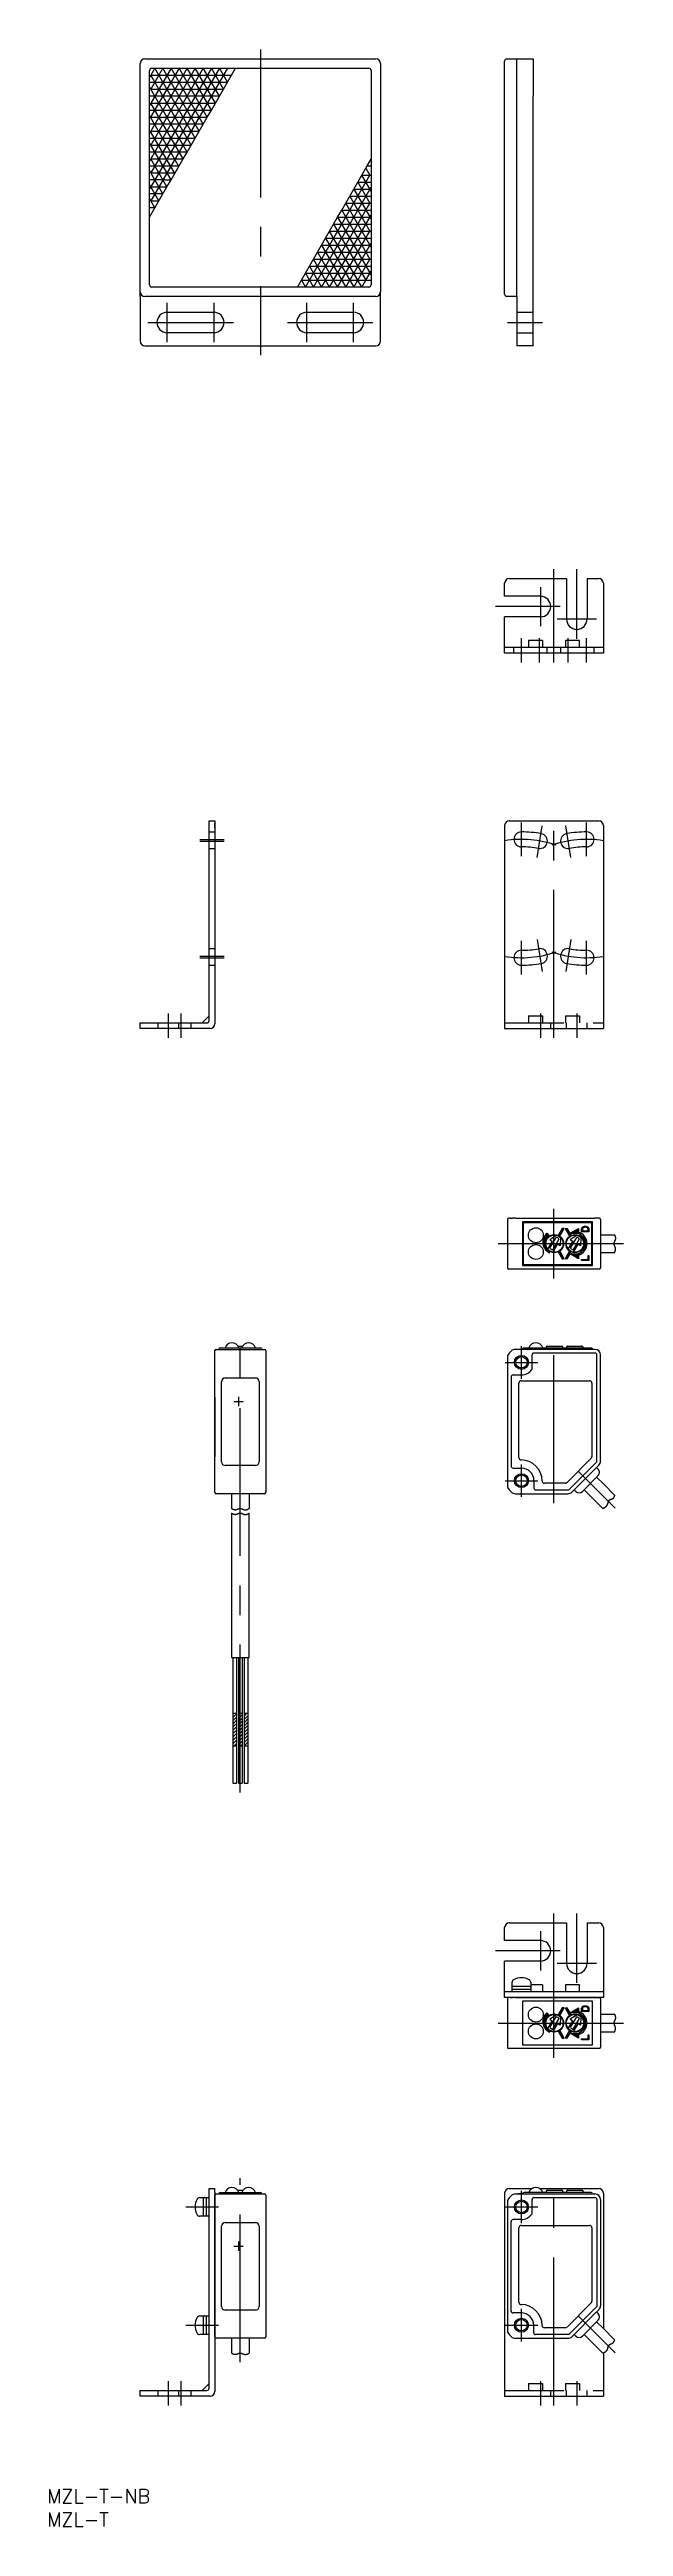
# Model space of a CAD drawing. Extents: x -19 to 104, y -28 to 504.
import ezdxf

# ---------------------------------------------------------------- set-up
doc = ezdxf.new("R2010")
doc.units = 0
doc.linetypes.add('CENTER', pattern=[50.8, 31.75, -6.35, 6.35, -6.35])
doc.linetypes.add('DASHED', pattern=[19.05, 12.7, -6.35])
doc.layers.get('0').update_dxf_attribs({"linetype": 'CONTINUOUS'})
doc.layers.add('CENTER', color=1, linetype='CONTINUOUS')
doc.styles.get("Standard").update_dxf_attribs({"font": 'txt.shx', "height": 3, "bigfont": 'bigfont.shx'})

msp = doc.modelspace()

# ---------------------------------------------------------------- texts
at = {"color": 7, "linetype": 'CONTINUOUS'}
for s, p in [('MZL-T-NB', (-20, -23)), ('MZL-T', (-20, -28))]:
    msp.add_text(s, height=3, dxfattribs=at).set_placement(p)

# ---------------------------------------------------------------- blocks, each defined once
blk = doc.blocks.new('*U2')
at = {"color": 3, "linetype": 'CONTINUOUS', "extrusion": (0, 0, -1)}
for points in [[(-94.82, 250.62), (-95, 250.57), (-94.81, 250.51)], [(-95, 250.57), (-95, 250.5), (-94.81, 250.51)], [(-94.81, 250.51), (-95, 250.5), (-94.81, 249.95)], [(-95, 250.5), (-95, 250.17), (-94.81, 249.95)], [(-96.19, 250.17), (-96.38, 249.95), (-94.81, 249.95)], [(-94.81, 249.95), (-95, 250.17), (-96.19, 250.17)], [(-94.84, 250.72), (-95.04, 250.68), (-94.82, 250.62)], [(-95.04, 250.68), (-95.02, 250.63), (-94.82, 250.62)], [(-95.02, 250.63), (-95, 250.57), (-94.82, 250.62)], [(-94.88, 250.81), (-95.11, 250.79), (-94.84, 250.72)], [(-95.11, 250.79), (-95.07, 250.74), (-94.84, 250.72)], [(-95.07, 250.74), (-95.04, 250.68), (-94.84, 250.72)], [(-94.93, 250.89), (-95.18, 250.85), (-94.88, 250.81)], [(-95.18, 250.85), (-95.11, 250.79), (-94.88, 250.81)], [(-95, 250.97), (-95.48, 250.95), (-94.93, 250.89)], [(-95.48, 250.95), (-95.37, 250.93), (-94.93, 250.89)], [(-95.37, 250.93), (-95.27, 250.9), (-94.93, 250.89)], [(-95.27, 250.9), (-95.18, 250.85), (-94.93, 250.89)], [(-95.09, 251.05), (-96.1, 251.04), (-95, 250.97)], [(-96.1, 251.04), (-96.19, 250.96), (-95, 250.97)], [(-95, 250.97), (-96.19, 250.96), (-95.6, 250.96)], [(-95, 250.97), (-95.6, 250.96), (-95.48, 250.95)], [(-96, 251.1), (-96.1, 251.04), (-95.09, 251.05)], [(-95.19, 251.1), (-96, 251.1), (-95.09, 251.05)], [(-95.88, 251.14), (-96, 251.1), (-95.19, 251.1)], [(-95.31, 251.14), (-95.88, 251.14), (-95.19, 251.1)], [(-95.75, 251.17), (-95.88, 251.14), (-95.31, 251.14)], [(-95.45, 251.17), (-95.75, 251.17), (-95.31, 251.14)], [(-95.6, 251.17), (-95.75, 251.17), (-95.45, 251.17)], [(-96.19, 250.96), (-95.72, 250.95), (-95.6, 250.96)], [(-96.19, 250.96), (-96.26, 250.89), (-95.72, 250.95)], [(-95.72, 250.95), (-96.26, 250.89), (-95.83, 250.93)], [(-95.83, 250.93), (-96.26, 250.89), (-95.92, 250.89)], [(-95.92, 250.89), (-96.26, 250.89), (-96.01, 250.85)], [(-96.26, 250.89), (-96.31, 250.81), (-96.01, 250.85)], [(-96.01, 250.85), (-96.31, 250.81), (-96.08, 250.78)], [(-96.31, 250.81), (-96.35, 250.72), (-96.08, 250.78)], [(-96.08, 250.78), (-96.35, 250.72), (-96.12, 250.74)], [(-96.12, 250.74), (-96.35, 250.72), (-96.15, 250.69)], [(-96.35, 250.72), (-96.37, 250.62), (-96.15, 250.69)], [(-96.15, 250.69), (-96.37, 250.62), (-96.18, 250.63)], [(-96.18, 250.63), (-96.37, 250.62), (-96.19, 250.57)], [(-96.37, 250.62), (-96.38, 250.51), (-96.19, 250.57)], [(-96.19, 250.57), (-96.38, 250.51), (-96.19, 250.5)], [(-96.38, 250.51), (-96.38, 249.95), (-96.19, 250.5)], [(-96.19, 250.5), (-96.38, 249.95), (-96.19, 250.17)]]:
    blk.add_solid(points, dxfattribs=at)
blk = doc.blocks.new('*U3')
at = {"color": 3, "linetype": 'CONTINUOUS', "extrusion": (0, 0, -1)}
for points in [[(-96.19, 244.05), (-96.19, 244.88), (-96.38, 244.88)], [(-96.38, 244.88), (-96.38, 243.83), (-96.19, 244.05)], [(-94.81, 244.05), (-96.38, 243.83), (-94.81, 243.83)], [(-96.38, 243.83), (-94.81, 244.05), (-96.19, 244.05)]]:
    blk.add_solid(points, dxfattribs=at)
blk = doc.blocks.new('*U4')
at = {"color": 3, "linetype": 'CONTINUOUS', "extrusion": (0, 0, -1)}
for points in [[(-87.37, 249.67), (-87.78, 249.18), (-86.53, 248.26)], [(-87.78, 249.18), (-86.96, 248.04), (-86.53, 248.26)], [(-86.53, 248.26), (-86.96, 248.04), (-86.74, 246.63)], [(-86.96, 248.04), (-87.04, 246.65), (-86.74, 246.63)], [(-87.04, 246.65), (-87.98, 245.61), (-86.74, 246.63)], [(-86.74, 246.63), (-87.98, 245.61), (-87.92, 245.49)]]:
    blk.add_solid(points, dxfattribs=at)
blk = doc.blocks.new('*U5')
at = {"color": 3, "linetype": 'CONTINUOUS'}
for points in [[(90.03, 245.63), (89.85, 245.54), (91.09, 244.2)], [(89.85, 245.54), (90.62, 244.2), (91.09, 244.2)], [(90.2, 245.74), (90.03, 245.63), (91.09, 244.2)]]:
    blk.add_solid(points, dxfattribs=at)
blk = doc.blocks.new('*U6')
at = {"color": 3, "linetype": 'CONTINUOUS'}
for points in [[(89.85, 249.36), (91.09, 250.7), (90.62, 250.7)], [(91.09, 250.7), (89.85, 249.36), (90.03, 249.27)], [(91.09, 250.7), (90.03, 249.27), (90.2, 249.16)]]:
    blk.add_solid(points, dxfattribs=at)
blk = doc.blocks.new('*U7')
at = {"color": 3, "linetype": 'CONTINUOUS', "extrusion": (0, 0, -1)}
for points in [[(-92.33, 249.67), (-91.27, 250.7), (-91.73, 250.7)], [(-91.27, 250.7), (-92.33, 249.67), (-92.16, 249.16)], [(-94.12, 250.7), (-94.12, 249.94), (-92.33, 249.67)], [(-92.16, 245.74), (-92.33, 245.63), (-91.27, 244.2)], [(-92.33, 245.63), (-92.51, 245.54), (-91.27, 244.2)], [(-92.51, 245.54), (-92.43, 245.41), (-91.27, 244.2)], [(-92.43, 245.41), (-92.33, 245.24), (-91.27, 244.2)], [(-92.33, 245.24), (-91.73, 244.2), (-91.27, 244.2)], [(-92.33, 249.67), (-92.43, 249.49), (-92.16, 249.16)], [(-92.43, 249.49), (-92.33, 249.27), (-92.16, 249.16)], [(-94.12, 249.94), (-94.19, 249.55), (-92.33, 249.67)], [(-92.33, 249.67), (-94.19, 249.55), (-92.43, 249.49)], [(-92.43, 249.49), (-92.51, 249.36), (-92.33, 249.27)], [(-92.43, 245.41), (-94.19, 245.35), (-92.33, 245.24)], [(-94.19, 245.35), (-94.12, 244.96), (-92.33, 245.24)], [(-92.33, 245.24), (-94.12, 244.96), (-94.12, 244.2)], [(-94.12, 249.94), (-95.75, 248.53), (-94.19, 249.55)], [(-95.75, 246.38), (-94.12, 244.96), (-94.19, 245.35)], [(-94.19, 249.55), (-95.75, 248.53), (-95.45, 248.33)], [(-95.45, 246.57), (-95.75, 246.38), (-94.19, 245.35)], [(-95.75, 248.53), (-95.75, 246.38), (-95.45, 248.33)], [(-95.45, 248.33), (-95.75, 246.38), (-95.45, 246.57)]]:
    blk.add_solid(points, dxfattribs=at)
blk = doc.blocks.new('*U8')
at = {"color": 3, "linetype": 'CONTINUOUS', "extrusion": (0, 0, -1)}
for points in [[(-92.33, 82.31), (-91.27, 83.35), (-91.73, 83.35)], [(-91.27, 83.35), (-92.33, 82.31), (-92.16, 81.81)], [(-92.33, 82.31), (-92.43, 82.14), (-92.16, 81.81)], [(-92.43, 82.14), (-92.33, 81.92), (-92.16, 81.81)], [(-94.12, 83.35), (-94.12, 82.59), (-92.33, 82.31)], [(-94.12, 82.59), (-94.19, 82.2), (-92.33, 82.31)], [(-92.33, 82.31), (-94.19, 82.2), (-92.43, 82.14)], [(-92.43, 82.14), (-92.51, 82.01), (-92.33, 81.92)], [(-94.12, 82.59), (-95.75, 81.18), (-94.19, 82.2)], [(-94.19, 82.2), (-95.75, 81.18), (-95.45, 80.98)], [(-95.75, 81.18), (-95.75, 79.02), (-95.45, 80.98)], [(-95.45, 80.98), (-95.75, 79.02), (-95.45, 79.22)], [(-92.16, 78.39), (-92.33, 78.28), (-91.27, 76.85)], [(-92.33, 78.28), (-92.51, 78.19), (-91.27, 76.85)], [(-92.51, 78.19), (-92.43, 78.06), (-91.27, 76.85)], [(-92.43, 78.06), (-92.33, 77.89), (-91.27, 76.85)], [(-92.33, 77.89), (-91.73, 76.85), (-91.27, 76.85)], [(-92.43, 78.06), (-94.19, 78), (-92.33, 77.89)], [(-94.19, 78), (-94.12, 77.61), (-92.33, 77.89)], [(-92.33, 77.89), (-94.12, 77.61), (-94.12, 76.85)], [(-95.75, 79.02), (-94.12, 77.61), (-94.19, 78)], [(-95.45, 79.22), (-95.75, 79.02), (-94.19, 78)]]:
    blk.add_solid(points, dxfattribs=at)
blk = doc.blocks.new('*U9')
at = {"color": 3, "linetype": 'CONTINUOUS', "extrusion": (0, 0, -1)}
for points in [[(-94.81, 76.69), (-96.38, 76.47), (-94.81, 76.47)], [(-96.38, 76.47), (-94.81, 76.69), (-96.19, 76.69)], [(-96.19, 76.69), (-96.19, 77.53), (-96.38, 77.53)], [(-96.38, 77.53), (-96.38, 76.47), (-96.19, 76.69)]]:
    blk.add_solid(points, dxfattribs=at)
blk = doc.blocks.new('*U10')
at = {"color": 3, "linetype": 'CONTINUOUS', "extrusion": (0, 0, -1)}
for points in [[(-94.82, 83.26), (-95, 83.21), (-94.81, 83.16)], [(-95, 83.21), (-95, 83.15), (-94.81, 83.16)], [(-94.81, 83.16), (-95, 83.15), (-94.81, 82.6)], [(-95, 83.15), (-95, 82.82), (-94.81, 82.6)], [(-96.19, 82.82), (-96.38, 82.6), (-94.81, 82.6)], [(-94.81, 82.6), (-95, 82.82), (-96.19, 82.82)], [(-94.84, 83.36), (-95.04, 83.33), (-94.82, 83.26)], [(-95.04, 83.33), (-95.02, 83.27), (-94.82, 83.26)], [(-95.02, 83.27), (-95, 83.21), (-94.82, 83.26)], [(-94.88, 83.46), (-95.11, 83.44), (-94.84, 83.36)], [(-95.11, 83.44), (-95.07, 83.39), (-94.84, 83.36)], [(-95.07, 83.39), (-95.04, 83.33), (-94.84, 83.36)], [(-94.93, 83.54), (-95.18, 83.5), (-94.88, 83.46)], [(-95.18, 83.5), (-95.11, 83.44), (-94.88, 83.46)], [(-95, 83.62), (-95.48, 83.6), (-94.93, 83.54)], [(-95.48, 83.6), (-95.37, 83.58), (-94.93, 83.54)], [(-95.37, 83.58), (-95.27, 83.54), (-94.93, 83.54)], [(-95.27, 83.54), (-95.18, 83.5), (-94.93, 83.54)], [(-96.1, 83.69), (-96.19, 83.61), (-95, 83.62)], [(-95.09, 83.69), (-96.1, 83.69), (-95, 83.62)], [(-95, 83.62), (-96.19, 83.61), (-95.6, 83.6)], [(-95, 83.62), (-95.6, 83.6), (-95.48, 83.6)], [(-96, 83.75), (-96.1, 83.69), (-95.09, 83.69)], [(-95.19, 83.75), (-96, 83.75), (-95.09, 83.69)], [(-95.88, 83.79), (-96, 83.75), (-95.19, 83.75)], [(-95.31, 83.79), (-95.88, 83.79), (-95.19, 83.75)], [(-95.75, 83.81), (-95.88, 83.79), (-95.31, 83.79)], [(-95.45, 83.81), (-95.75, 83.81), (-95.31, 83.79)], [(-95.6, 83.82), (-95.75, 83.81), (-95.45, 83.81)], [(-96.19, 83.61), (-95.72, 83.6), (-95.6, 83.6)], [(-96.19, 83.61), (-96.26, 83.54), (-95.72, 83.6)], [(-95.72, 83.6), (-96.26, 83.54), (-95.83, 83.58)], [(-95.83, 83.58), (-96.26, 83.54), (-95.92, 83.54)], [(-95.92, 83.54), (-96.26, 83.54), (-96.01, 83.49)], [(-96.26, 83.54), (-96.31, 83.46), (-96.01, 83.49)], [(-96.01, 83.49), (-96.31, 83.46), (-96.08, 83.43)], [(-96.31, 83.46), (-96.35, 83.37), (-96.08, 83.43)], [(-96.08, 83.43), (-96.35, 83.37), (-96.12, 83.38)], [(-96.12, 83.38), (-96.35, 83.37), (-96.15, 83.33)], [(-96.35, 83.37), (-96.37, 83.27), (-96.15, 83.33)], [(-96.15, 83.33), (-96.37, 83.27), (-96.18, 83.28)], [(-96.18, 83.28), (-96.37, 83.27), (-96.19, 83.21)], [(-96.37, 83.27), (-96.38, 83.16), (-96.19, 83.21)], [(-96.19, 83.21), (-96.38, 83.16), (-96.19, 83.15)], [(-96.38, 83.16), (-96.38, 82.6), (-96.19, 83.15)], [(-96.19, 83.15), (-96.38, 82.6), (-96.19, 82.82)]]:
    blk.add_solid(points, dxfattribs=at)
blk = doc.blocks.new('*U11')
at = {"color": 3, "linetype": 'CONTINUOUS', "extrusion": (0, 0, -1)}
for points in [[(-87.37, 82.32), (-87.78, 81.83), (-86.53, 80.91)], [(-87.78, 81.83), (-86.96, 80.69), (-86.53, 80.91)], [(-86.53, 80.91), (-86.96, 80.69), (-86.74, 79.28)], [(-86.96, 80.69), (-87.04, 79.29), (-86.74, 79.28)], [(-87.04, 79.29), (-87.98, 78.25), (-86.74, 79.28)], [(-86.74, 79.28), (-87.98, 78.25), (-87.92, 78.13)]]:
    blk.add_solid(points, dxfattribs=at)
blk = doc.blocks.new('*U12')
at = {"color": 3, "linetype": 'CONTINUOUS'}
for points in [[(90.03, 78.28), (89.85, 78.19), (91.09, 76.85)], [(89.85, 78.19), (90.62, 76.85), (91.09, 76.85)], [(90.2, 78.39), (90.03, 78.28), (91.09, 76.85)]]:
    blk.add_solid(points, dxfattribs=at)
blk = doc.blocks.new('*U13')
at = {"color": 3, "linetype": 'CONTINUOUS'}
for points in [[(89.85, 82.01), (91.09, 83.35), (90.62, 83.35)], [(91.09, 83.35), (89.85, 82.01), (90.03, 81.92)], [(91.09, 83.35), (90.03, 81.92), (90.2, 81.81)]]:
    blk.add_solid(points, dxfattribs=at)

# ---------------------------------------------------------------- linework, layer by layer
at = {"color": 7, "linetype": 'CONTINUOUS'}
for p, q in [((0, 451.84), (0, 500.84)), ((1, 501.84), (50.6, 501.84)), ((51.6, 500.84), (51.6, 451.93)), ((78.28, 451.34), (78.28, 501.34)), ((78.78, 501.84), (80.88, 501.84)), ((80.88, 450.84), (80.88, 501.84)), ((80.88, 501.84), (84.38, 501.84)), ((84.38, 501.84), (84.38, 493.84)), ((2, 497.84), (2, 499.34)), ((2.29, 498.34), (2, 497.84)), ((2, 496.84), (2, 497.84)), ((2, 496.84), (18.74, 496.84)), ((2, 495.84), (2, 496.84)), ((2.29, 495.34), (2, 495.84)), ((2, 493.84), (2, 495.84)), ((8.35, 499.84), (2.19, 489.34)), ((17.01, 499.85), (2.28, 474.34)), ((13.54, 499.84), (2.28, 480.34)), ((18.74, 499.84), (2.29, 471.34)), ((15.28, 499.84), (2.29, 477.34)), ((11.8, 499.84), (2.29, 483.34)), ((4.89, 499.84), (2.29, 495.34)), ((10.08, 499.84), (2.29, 486.34)), ((6.62, 499.84), (2.29, 492.34)), ((3.15, 499.84), (2.29, 498.34)), ((2.29, 498.34), (19.61, 498.34)), ((10.95, 483.34), (2.29, 498.34)), ((2.29, 495.34), (17.87, 495.35)), ((10.08, 481.84), (2.29, 495.34)), ((2.5, 499.84), (3.15, 499.84)), ((11.81, 484.84), (3.15, 499.84)), ((3.15, 499.84), (4.89, 499.84)), ((4.89, 499.84), (6.62, 499.84)), ((12.68, 486.34), (4.89, 499.84)), ((13.55, 487.84), (6.62, 499.84)), ((6.62, 499.84), (8.35, 499.84)), ((8.35, 499.84), (10.08, 499.84)), ((14.41, 489.34), (8.35, 499.84)), ((15.28, 490.84), (10.08, 499.84)), ((10.08, 499.84), (11.8, 499.84)), ((11.8, 499.84), (13.54, 499.84)), ((16.14, 492.34), (11.8, 499.84)), ((17, 493.84), (13.54, 499.84)), ((13.54, 499.84), (15.28, 499.84)), ((15.28, 499.84), (18.74, 499.84)), ((17.87, 495.35), (15.28, 499.84)), ((17, 493.84), (17.87, 495.35)), ((18.74, 496.84), (17.01, 499.85)), ((17.87, 495.35), (18.74, 496.84)), ((18.74, 499.84), (20.48, 499.84)), ((18.74, 496.84), (19.61, 498.34)), ((19.61, 498.34), (20.48, 499.84)), ((20.48, 499.84), (49.1, 499.84)), ((49.6, 499.34), (49.6, 480.29)), ((17, 493.84), (2, 493.84)), ((2, 491.84), (2, 493.84)), ((2.29, 492.34), (2, 491.84)), ((2, 490.84), (2, 491.84)), ((2, 490.84), (15.28, 490.84)), ((2, 489.67), (2, 490.84)), ((2.19, 489.34), (2, 489.67)), ((2, 487.84), (2, 489.67)), ((2.19, 489.34), (14.41, 489.34)), ((8.25, 478.84), (2.19, 489.34)), ((9.22, 480.34), (2.29, 492.34)), ((2.29, 492.34), (16.14, 492.34)), ((13.55, 487.84), (14.41, 489.34)), ((14.41, 489.34), (15.28, 490.84)), ((15.28, 490.84), (16.14, 492.34)), ((16.14, 492.34), (17, 493.84)), ((84.38, 440.24), (84.38, 493.84)), ((13.55, 487.84), (2, 487.84)), ((2, 485.84), (2, 487.84)), ((2.24, 486.26), (2, 485.84)), ((2, 484.84), (2, 485.84)), ((2, 484.84), (11.81, 484.84)), ((2, 483.84), (2, 484.84)), ((2.29, 486.34), (2.24, 486.26)), ((7.38, 477.34), (2.24, 486.26)), ((2.29, 486.34), (12.68, 486.34)), ((10.95, 483.34), (11.81, 484.84)), ((11.81, 484.84), (12.68, 486.34)), ((12.68, 486.34), (13.55, 487.84)), ((2.29, 483.34), (2, 483.84)), ((2, 481.84), (2, 483.84)), ((10.08, 481.84), (2, 481.84)), ((2, 479.86), (2, 481.84)), ((2.28, 480.34), (2, 479.86)), ((2, 478.84), (2, 479.86)), ((2, 478.84), (8.25, 478.84)), ((2, 477.84), (2, 478.84)), ((5.75, 474.34), (2.28, 480.34)), ((2.28, 480.34), (9.22, 480.34)), ((2.29, 483.34), (10.95, 483.34)), ((6.62, 475.84), (2.29, 483.34)), ((6.62, 475.84), (9.22, 480.34)), ((9.22, 480.34), (10.08, 481.84)), ((10.08, 481.84), (10.95, 483.34)), ((48.48, 478.34), (48.77, 478.84)), ((48.77, 478.84), (49.6, 480.29)), ((48.77, 478.84), (49.6, 478.84)), ((49.6, 480.29), (49.6, 478.84)), ((49.6, 478.84), (49.6, 476.84)), ((2.29, 477.34), (2, 477.84)), ((2, 475.84), (2, 477.84)), ((2, 474.84), (2, 475.84)), ((5.25, 475.84), (2, 475.84)), ((4.02, 471.34), (2, 474.84)), ((2, 473.86), (2, 474.84)), ((2.28, 474.34), (2, 473.86)), ((2, 472.84), (2, 473.86)), ((2.28, 474.34), (5.75, 474.34)), ((2.29, 477.34), (7.38, 477.34)), ((4.89, 472.84), (2.29, 477.34)), ((4.89, 472.84), (5.75, 474.34)), ((5.25, 475.84), (6.62, 475.84)), ((5.75, 474.34), (6.62, 475.84)), ((35.49, 452.84), (49.34, 476.84)), ((37.22, 452.84), (49.6, 474.29)), ((45.01, 472.34), (45.88, 473.84)), ((45.88, 473.84), (46.74, 475.34)), ((45.88, 473.84), (49.6, 467.4)), ((45.88, 473.84), (49.6, 473.84)), ((46.74, 475.34), (47.61, 476.84)), ((46.74, 475.34), (49.34, 470.84)), ((46.74, 475.34), (49.6, 475.34)), ((47.61, 476.84), (48.48, 478.34)), ((49.6, 473.4), (47.61, 476.84)), ((47.61, 476.84), (49.34, 476.84)), ((48.48, 478.34), (49.34, 476.84)), ((49.34, 476.84), (49.6, 476.84)), ((49.6, 476.84), (49.6, 475.34)), ((49.6, 475.34), (49.6, 474.29)), ((49.6, 474.29), (49.6, 473.84)), ((49.6, 473.84), (49.6, 473.4)), ((49.6, 473.4), (49.6, 472.34)), ((4.89, 472.84), (2, 472.84)), ((2, 471.84), (2, 472.84)), ((2.29, 471.34), (2, 471.84)), ((2, 469.84), (2, 471.84)), ((2, 467.84), (3.15, 469.84)), ((2, 467.84), (2, 469.84)), ((3.15, 469.84), (2, 469.84)), ((2.29, 471.34), (4.02, 471.34)), ((3.15, 469.84), (2.29, 471.34)), ((3.15, 469.84), (4.02, 471.34)), ((4.02, 471.34), (4.89, 472.84)), ((38.94, 452.84), (49.34, 470.84)), ((40.67, 452.84), (49.6, 468.31)), ((42.41, 467.84), (43.28, 469.34)), ((43.28, 469.34), (44.15, 470.84)), ((43.28, 469.34), (49.34, 458.84)), ((43.28, 469.34), (49.6, 469.34)), ((44.15, 470.84), (45.01, 472.34)), ((49.6, 461.4), (44.15, 470.84)), ((44.15, 470.84), (49.34, 470.84)), ((45.01, 472.34), (49.33, 464.84)), ((45.01, 472.34), (49.6, 472.34)), ((49.34, 470.84), (49.6, 470.84)), ((49.6, 472.34), (49.6, 470.84)), ((49.6, 470.84), (49.6, 469.34)), ((49.6, 469.34), (49.6, 468.31)), ((49.6, 468.31), (49.6, 467.84)), ((2, 453.34), (2, 467.84)), ((38.95, 461.84), (39.82, 463.34)), ((39.82, 463.34), (40.68, 464.84)), ((39.82, 463.34), (45.88, 452.84)), ((39.82, 463.34), (49.6, 463.34)), ((40.68, 464.84), (41.55, 466.34)), ((47.61, 452.84), (40.68, 464.84)), ((40.68, 464.84), (49.33, 464.84)), ((41.55, 466.34), (42.41, 467.84)), ((41.55, 466.34), (48.48, 454.34)), ((41.55, 466.34), (49.6, 466.34)), ((42.41, 467.84), (49.6, 455.4)), ((42.41, 467.84), (49.6, 467.84)), ((42.41, 452.85), (49.33, 464.84)), ((49.33, 464.84), (49.6, 464.84)), ((49.6, 467.84), (49.6, 467.4)), ((49.6, 467.4), (49.6, 466.34)), ((49.6, 466.34), (49.6, 464.84)), ((49.6, 464.84), (49.6, 463.34)), ((49.6, 463.34), (49.6, 462.29)), ((36.35, 457.34), (37.22, 458.84)), ((37.22, 458.84), (38.08, 460.34)), ((40.67, 452.84), (37.22, 458.84)), ((37.22, 458.84), (49.34, 458.84)), ((38.08, 460.34), (38.95, 461.84)), ((38.08, 460.34), (42.41, 452.85)), ((38.08, 460.34), (49.6, 460.34)), ((38.95, 461.84), (44.15, 452.84)), ((38.95, 461.84), (49.6, 461.84)), ((44.15, 452.84), (49.6, 462.29)), ((45.88, 452.84), (49.34, 458.84)), ((49.34, 458.84), (49.6, 458.84)), ((49.6, 462.29), (49.6, 461.84)), ((49.6, 461.84), (49.6, 461.4)), ((49.6, 461.4), (49.6, 460.34)), ((49.6, 460.34), (49.6, 458.84)), ((49.6, 458.84), (49.6, 457.34)), ((33.75, 452.84), (2.5, 452.84)), ((33.75, 452.84), (34.62, 454.34)), ((35.49, 452.84), (33.75, 452.84)), ((34.62, 454.34), (35.49, 455.84)), ((34.62, 454.34), (48.48, 454.34)), ((34.62, 454.34), (35.49, 452.84)), ((35.49, 455.84), (36.35, 457.34)), ((35.49, 455.84), (49.6, 455.84)), ((35.49, 455.84), (37.22, 452.84)), ((37.22, 452.84), (35.49, 452.84)), ((36.35, 457.34), (38.94, 452.84)), ((36.35, 457.34), (49.6, 457.34)), ((38.94, 452.84), (37.22, 452.84)), ((40.67, 452.84), (38.94, 452.84)), ((44.15, 452.84), (40.67, 452.84)), ((45.88, 452.84), (44.15, 452.84)), ((47.61, 452.84), (45.88, 452.84)), ((47.61, 452.84), (48.48, 454.34)), ((49.1, 452.84), (47.61, 452.84)), ((48.48, 454.34), (49.6, 456.29)), ((48.48, 454.34), (49.6, 454.34)), ((49.6, 457.34), (49.6, 456.29)), ((49.6, 456.29), (49.6, 455.84)), ((49.6, 455.84), (49.6, 455.4)), ((49.6, 455.4), (49.6, 454.34)), ((49.6, 454.34), (49.6, 453.34)), ((0, 450.84), (0, 451.84)), ((0, 450.84), (0, 441.24)), ((21, 450.84), (1, 450.84)), ((5.8, 447.44), (15.8, 447.44)), ((50.6, 450.84), (21, 450.84)), ((35.8, 447.44), (45.8, 447.44)), ((51.6, 450.84), (51.6, 451.93)), ((51.6, 451.93), (51.6, 451.84)), ((51.6, 441.24), (51.6, 450.84)), ((80.88, 450.84), (78.78, 450.84)), ((80.88, 450.84), (80.88, 440.24)), ((15.8, 443.04), (5.8, 443.04)), ((45.8, 443.04), (35.8, 443.04)), ((1, 440.24), (50.6, 440.24)), ((84.38, 440.24), (80.88, 440.24)), ((78.28, 386.44), (78.28, 389.24)), ((79.28, 390.24), (91.58, 390.24)), ((91.58, 390.24), (91.58, 381.54)), ((95.98, 390.24), (98.48, 390.24)), ((95.98, 390.24), (95.98, 381.54)), ((99.48, 389.24), (99.48, 375.44)), ((85.98, 386.44), (78.28, 386.44)), ((85.98, 382.04), (78.28, 382.04)), ((78.28, 375.44), (78.28, 382.04)), ((99.48, 375.44), (78.28, 375.44)), ((78.28, 374.24), (78.28, 375.44)), ((99.48, 374.24), (78.28, 374.24)), ((99.48, 374.24), (78.28, 374.24)), ((86.38, 376.94), (83.38, 376.94)), ((83.38, 376.94), (83.38, 375.44)), ((86.38, 376.94), (86.38, 375.44)), ((94.38, 376.94), (91.38, 376.94)), ((91.38, 376.94), (91.38, 375.44)), ((94.38, 375.44), (94.38, 376.94)), ((99.48, 375.44), (99.48, 374.24)), ((14.8, 295.34), (14.8, 338.24)), ((14.8, 338.24), (16, 338.24)), ((16, 338.24), (16, 294.64)), ((16, 336.74), (16, 337.74)), ((16, 337.74), (16, 336.74)), ((78.28, 337.24), (78.28, 314.04)), ((79.28, 338.24), (98.48, 338.24)), ((99.48, 337.24), (99.48, 293.64)), ((81.88, 332.66), (81.88, 332.65)), ((95.88, 332.66), (95.88, 332.65)), ((78.28, 314.04), (78.28, 293.64)), ((81.88, 310.43), (81.88, 310.44)), ((95.88, 310.43), (95.88, 310.44)), ((0, 294.84), (3.8, 294.84)), ((0, 293.64), (0, 294.84)), ((3.8, 293.64), (0, 293.64)), ((3.8, 294.84), (8.2, 294.84)), ((3.8, 294.84), (3.8, 293.64)), ((8.2, 293.64), (3.8, 293.64)), ((8.2, 294.84), (13.3, 294.84)), ((8.2, 294.84), (8.2, 293.64)), ((15, 293.64), (8.2, 293.64)), ((13.3, 294.84), (14.8, 296.34)), ((13.3, 294.84), (14.3, 294.84)), ((14.8, 295.34), (14.8, 296.34)), ((78.28, 293.64), (99.48, 293.64)), ((78.88, 252.65), (78.88, 242.25)), ((79.44, 252.95), (79.18, 252.95)), ((79.44, 252.95), (79.94, 252.95)), ((80.58, 252.95), (79.94, 252.95)), ((80.58, 252.95), (97.68, 252.95)), ((82.08, 252.01), (82.08, 242.89)), ((97.04, 252.15), (82.22, 252.15)), ((96.98, 251.95), (82.28, 251.95)), ((82.28, 251.95), (82.28, 242.95)), ((90.62, 250.7), (89.85, 249.36)), ((90.2, 249.16), (91.09, 250.7)), ((91.09, 250.7), (90.62, 250.7)), ((91.27, 250.7), (91.73, 250.7)), ((91.27, 250.7), (92.16, 249.16)), ((92.33, 249.67), (91.73, 250.7)), ((92.33, 249.67), (94.12, 250.7)), ((94.12, 250.7), (94.12, 249.94)), ((94.81, 250.51), (94.82, 250.62)), ((94.81, 249.95), (94.81, 250.51)), ((94.82, 250.62), (94.84, 250.72)), ((94.84, 250.72), (94.88, 250.81)), ((94.88, 250.81), (94.93, 250.89)), ((94.93, 250.89), (95, 250.97)), ((95, 250.97), (95.09, 251.05)), ((95.02, 250.63), (95, 250.57)), ((95, 250.57), (95, 250.5)), ((95, 250.5), (95, 250.17)), ((95, 250.17), (96.19, 250.17)), ((95.04, 250.68), (95.02, 250.63)), ((95.07, 250.74), (95.04, 250.68)), ((95.11, 250.79), (95.07, 250.74)), ((95.09, 251.05), (95.19, 251.1)), ((95.18, 250.85), (95.11, 250.79)), ((95.27, 250.9), (95.18, 250.85)), ((95.19, 251.1), (95.31, 251.14)), ((95.37, 250.93), (95.27, 250.9)), ((95.31, 251.14), (95.45, 251.17)), ((95.48, 250.95), (95.37, 250.93)), ((95.45, 251.17), (95.6, 251.17)), ((95.6, 250.96), (95.48, 250.95)), ((95.6, 251.17), (95.75, 251.17)), ((95.72, 250.95), (95.6, 250.96)), ((95.83, 250.93), (95.72, 250.95)), ((95.75, 251.17), (95.88, 251.14)), ((95.92, 250.89), (95.83, 250.93)), ((95.88, 251.14), (96, 251.1)), ((96.01, 250.85), (95.92, 250.89)), ((96, 251.1), (96.1, 251.04)), ((96.08, 250.78), (96.01, 250.85)), ((96.12, 250.74), (96.08, 250.78)), ((96.1, 251.04), (96.19, 250.96)), ((96.15, 250.69), (96.12, 250.74)), ((96.18, 250.63), (96.15, 250.69)), ((96.19, 250.57), (96.18, 250.63)), ((96.19, 250.96), (96.26, 250.89)), ((96.19, 250.5), (96.19, 250.57)), ((96.19, 250.17), (96.19, 250.5)), ((96.26, 250.89), (96.31, 250.81)), ((96.31, 250.81), (96.35, 250.72)), ((96.35, 250.72), (96.37, 250.62)), ((96.37, 250.62), (96.38, 250.51)), ((96.38, 250.51), (96.38, 249.95)), ((96.98, 242.95), (96.98, 251.95)), ((97.18, 242.89), (97.18, 252.01)), ((98.58, 252.95), (97.68, 252.95)), ((98.88, 252.65), (98.88, 242.25)), ((86.58, 249.25), (86.58, 249.25)), ((86.58, 249.25), (86.58, 249.25)), ((86.58, 249.25), (86.58, 249.25)), ((86.58, 249.25), (86.58, 249.25)), ((86.58, 249.25), (86.58, 249.25)), ((86.58, 249.25), (86.58, 249.25)), ((86.58, 249.25), (86.58, 249.25)), ((86.58, 249.25), (86.58, 249.25)), ((86.58, 249.25), (86.58, 249.25)), ((86.58, 249.25), (86.58, 249.25)), ((86.58, 245.65), (86.58, 245.65)), ((86.58, 245.65), (86.58, 245.65)), ((86.58, 245.65), (86.58, 245.65)), ((86.58, 245.65), (86.58, 245.65)), ((86.58, 245.65), (86.58, 245.65)), ((86.58, 245.65), (86.58, 245.65)), ((86.58, 245.65), (86.58, 245.65)), ((86.58, 245.65), (86.58, 245.65)), ((86.58, 245.65), (86.58, 245.65)), ((86.58, 245.65), (86.58, 245.65)), ((87.37, 249.67), (87.78, 249.18)), ((87.55, 246.28), (88.52, 247.95)), ((87.92, 245.49), (87.98, 245.61)), ((89.47, 249.24), (87.96, 248.28)), ((87.96, 248.28), (88.52, 247.95)), ((88, 246.46), (89.36, 248.8)), ((88.61, 246.11), (89.96, 248.45)), ((88.68, 245.63), (89.64, 247.3)), ((90.21, 246.98), (89.64, 247.3)), ((89.78, 248.14), (89.78, 248.14)), ((89.78, 248.14), (89.78, 248.14)), ((89.78, 248.14), (89.78, 248.14)), ((89.78, 248.14), (89.78, 248.14)), ((89.78, 248.14), (89.78, 248.14)), ((89.78, 248.14), (89.78, 248.14)), ((89.78, 248.14), (89.78, 248.14)), ((89.78, 248.14), (89.78, 248.14)), ((89.85, 245.54), (90.62, 244.2)), ((91.09, 244.2), (90.2, 245.74)), ((90.28, 248.77), (90.21, 246.98)), ((90.83, 247.45), (90.83, 247.45)), ((90.83, 247.45), (90.83, 247.45)), ((90.83, 247.45), (90.83, 247.45)), ((90.83, 247.45), (90.83, 247.45)), ((90.83, 247.45), (90.83, 247.45)), ((90.83, 247.45), (90.83, 247.45)), ((90.83, 247.45), (90.83, 247.45)), ((90.83, 247.45), (90.83, 247.45)), ((90.83, 247.45), (90.83, 247.45)), ((90.83, 247.45), (90.83, 247.45)), ((92.16, 245.74), (91.27, 244.2)), ((91.73, 244.2), (92.33, 245.24)), ((91.95, 246.28), (92.92, 247.95)), ((94.12, 244.2), (92.33, 245.24)), ((93.87, 249.24), (92.35, 248.28)), ((92.35, 248.28), (92.92, 247.95)), ((92.4, 246.46), (93.76, 248.8)), ((92.51, 249.36), (92.43, 249.49)), ((92.43, 245.41), (92.51, 245.54)), ((93.01, 246.11), (94.36, 248.45)), ((93.08, 245.63), (94.04, 247.3)), ((94.61, 246.98), (94.04, 247.3)), ((94.12, 244.96), (94.12, 244.2)), ((94.18, 248.14), (94.18, 248.14)), ((94.18, 248.14), (94.18, 248.14)), ((94.18, 248.14), (94.18, 248.14)), ((94.18, 248.14), (94.18, 248.14)), ((94.68, 248.77), (94.61, 246.98)), ((96.38, 249.95), (94.81, 249.95)), ((96.19, 244.05), (96.19, 244.88)), ((96.19, 244.88), (96.38, 244.88)), ((96.38, 244.88), (96.38, 243.83)), ((98.88, 249.35), (101.94, 249.35)), ((98.88, 245.55), (101.94, 245.55)), ((79.44, 241.95), (79.18, 241.95)), ((79.94, 241.95), (79.44, 241.95)), ((80.58, 241.95), (79.94, 241.95)), ((97.68, 241.95), (80.58, 241.95)), ((82.22, 242.75), (97.04, 242.75)), ((82.28, 242.95), (96.98, 242.95)), ((90.62, 244.2), (91.09, 244.2)), ((91.73, 244.2), (91.27, 244.2)), ((94.81, 243.83), (94.81, 244.05)), ((94.81, 244.05), (96.19, 244.05)), ((96.38, 243.83), (94.81, 243.83)), ((98.58, 241.95), (97.68, 241.95)), ((16, 194.15), (16, 224.55)), ((16, 194.05), (16, 224.45)), ((16.3, 224.75), (16.8, 224.75)), ((16.8, 224.75), (16.91, 224.92)), ((16.8, 224.75), (26.2, 224.75)), ((17.16, 225.05), (25.84, 225.05)), ((20.99, 225.45), (22.01, 225.45)), ((26.09, 224.92), (26.2, 224.75)), ((26.2, 224.75), (26.7, 224.75)), ((27, 224.45), (27, 194.05)), ((79.73, 224.4), (79.23, 223.9)), ((82.08, 224.75), (80.58, 224.75)), ((82.28, 225.05), (82.08, 224.75)), ((82.22, 224.75), (82.08, 224.75)), ((97.04, 224.75), (82.22, 224.75)), ((82.28, 225.05), (96.98, 225.05)), ((84.18, 220.66), (84.18, 223.55)), ((97.68, 223.95), (84.58, 223.95)), ((87.18, 225.05), (87.18, 225.15)), ((87.48, 225.45), (87.58, 225.45)), ((87.58, 225.45), (90.38, 225.45)), ((90.38, 225.45), (90.48, 225.45)), ((91.58, 225.05), (91.58, 225.15)), ((91.88, 225.45), (94.88, 225.45)), ((95.18, 225.15), (95.18, 225.05)), ((96.98, 225.05), (97.18, 224.75)), ((97.18, 224.75), (97.04, 224.75)), ((97.68, 224.75), (97.18, 224.75)), ((98.08, 200.75), (98.08, 223.55)), ((98.88, 200.75), (98.88, 223.55)), ((18.25, 218.6), (24.75, 218.6)), ((78.88, 223.06), (78.88, 195.45)), ((79.68, 218.85), (79.68, 199.65)), ((80.08, 219.25), (81.88, 219.25)), ((16, 214.45), (16, 201.65)), ((17.45, 200.6), (17.45, 217.8)), ((25.55, 217.8), (25.55, 200.6)), ((81.33, 201.5), (81.33, 217.5)), ((81.83, 218), (96.53, 218)), ((97.03, 217.5), (97.03, 201.71)), ((24.75, 199.8), (18.25, 199.8)), ((80.08, 199.25), (81.88, 199.25)), ((81.88, 198.15), (81.88, 198.14)), ((91.68, 196.15), (96.88, 201.36)), ((97.96, 200.47), (92.17, 194.67)), ((92.73, 194.1), (98.53, 199.9)), ((95.35, 194.6), (98.03, 197.29)), ((98.39, 199.05), (98.03, 199.41)), ((98.03, 197.29), (98.39, 197.64)), ((98.03, 197.29), (99.48, 195.84)), ((19.6, 193.75), (16.3, 193.75)), ((19.6, 193.75), (19.6, 190.58)), ((23.4, 193.75), (19.6, 193.75)), ((23.4, 193.75), (23.4, 190.58)), ((26.7, 193.75), (23.4, 193.75)), ((79.23, 194.6), (79.73, 194.1)), ((80.58, 193.75), (91.88, 193.75)), ((84.58, 196.55), (84.58, 194.95)), ((84.98, 194.55), (91.88, 194.55)), ((91.32, 196), (86.83, 196)), ((93.22, 194.6), (93.58, 194.25)), ((94.99, 194.25), (95.35, 194.6)), ((94.99, 194.25), (95.35, 194.6)), ((95.35, 194.6), (99.36, 190.58)), ((99.48, 195.84), (101.94, 193.38)), ((19.6, 189.58), (19.6, 158.6)), ((23.4, 158.6), (23.4, 189.58)), ((19.6, 158.6), (19.9, 158.6)), ((19.6, 158.6), (19.98, 158.6)), ((19.9, 158.6), (20.7, 158.6)), ((19.9, 158.6), (19.9, 146.6)), ((19.98, 158.6), (20.74, 158.6)), ((20.7, 158.6), (21.1, 158.6)), ((20.7, 158.6), (20.7, 146.6)), ((20.74, 158.6), (21.12, 158.6)), ((21.1, 158.6), (21.9, 158.6)), ((21.1, 158.6), (21.1, 146.6)), ((21.12, 158.6), (21.88, 158.6)), ((21.88, 158.6), (22.26, 158.6)), ((21.9, 158.6), (22.3, 158.6)), ((21.9, 158.6), (21.9, 146.6)), ((22.26, 158.6), (23.02, 158.6)), ((22.3, 158.6), (23.1, 158.6)), ((22.3, 158.6), (22.3, 146.6)), ((23.02, 158.6), (23.4, 158.6)), ((23.1, 158.6), (23.4, 158.6)), ((23.1, 158.6), (23.1, 146.6)), ((19.9, 146.6), (19.9, 139.6)), ((19.9, 146.6), (20.7, 146.6)), ((20.7, 146.6), (20.7, 139.6)), ((21.1, 146.6), (21.1, 139.6)), ((21.1, 146.6), (21.9, 146.6)), ((21.9, 146.6), (21.9, 139.6)), ((22.3, 146.6), (22.3, 139.6)), ((22.3, 146.6), (23.1, 146.6)), ((23.1, 146.6), (23.1, 139.6)), ((19.9, 139.6), (19.9, 131.6)), ((19.9, 139.6), (20.7, 139.6)), ((20.7, 139.6), (20.7, 131.6)), ((21.1, 139.6), (21.1, 131.6)), ((21.1, 139.6), (21.9, 139.6)), ((21.9, 139.6), (21.9, 131.6)), ((22.3, 139.6), (22.3, 131.6)), ((22.3, 139.6), (23.1, 139.6)), ((23.1, 139.6), (23.1, 131.6)), ((19.9, 131.6), (20.7, 131.6)), ((21.1, 131.6), (21.9, 131.6)), ((22.3, 131.6), (23.1, 131.6)), ((79.28, 101.6), (91.58, 101.6)), ((91.58, 101.6), (91.58, 92.9)), ((95.98, 101.6), (95.98, 92.9)), ((95.98, 101.6), (98.48, 101.6)), ((78.28, 97.8), (78.28, 100.6)), ((85.98, 97.8), (78.28, 97.8)), ((99.48, 100.6), (99.48, 86.8)), ((78.28, 86.8), (78.28, 93.4)), ((85.98, 93.4), (78.28, 93.4)), ((78.28, 85.6), (78.28, 86.8)), ((86.38, 86.8), (78.28, 86.8)), ((99.48, 85.6), (78.28, 85.6)), ((78.88, 85.3), (78.88, 74.9)), ((79.44, 85.6), (79.18, 85.6)), ((84.08, 85.6), (79.18, 85.6)), ((79.44, 85.6), (79.94, 85.6)), ((79.88, 88), (79.88, 88.86)), ((79.88, 88), (83.88, 88)), ((79.88, 87.4), (79.88, 88)), ((79.88, 86.8), (79.88, 87.4)), ((79.88, 87.4), (83.88, 87.4)), ((80.58, 85.6), (79.94, 85.6)), ((80.58, 85.6), (97.68, 85.6)), ((83.58, 85.6), (98.58, 85.6)), ((83.88, 88.86), (83.88, 88)), ((86.38, 88.3), (83.88, 88.3)), ((83.88, 88), (83.88, 87.8)), ((83.88, 87.73), (83.88, 87.8)), ((83.88, 87.73), (83.88, 87.4)), ((83.88, 87.4), (83.88, 86.8)), ((86.38, 88.3), (86.38, 86.8)), ((91.38, 86.8), (86.38, 86.8)), ((91.38, 88.3), (91.38, 86.8)), ((94.38, 88.3), (91.38, 88.3)), ((94.38, 86.8), (91.38, 86.8)), ((94.38, 86.8), (94.38, 88.3)), ((99.48, 86.8), (94.38, 86.8)), ((98.58, 85.6), (97.68, 85.6)), ((98.88, 85.3), (98.88, 74.9)), ((99.48, 86.8), (99.48, 85.6)), ((82.08, 84.66), (82.08, 75.54)), ((97.04, 84.8), (82.22, 84.8)), ((86.58, 81.9), (86.58, 81.9)), ((86.58, 81.9), (86.58, 81.9)), ((86.58, 81.9), (86.58, 81.9)), ((86.58, 81.9), (86.58, 81.9)), ((86.58, 81.9), (86.58, 81.9)), ((86.58, 81.9), (86.58, 81.9)), ((86.58, 81.9), (86.58, 81.9)), ((86.58, 81.9), (86.58, 81.9)), ((86.58, 81.9), (86.58, 81.9)), ((86.58, 81.9), (86.58, 81.9)), ((87.37, 82.32), (87.78, 81.83)), ((87.55, 78.93), (88.52, 80.6)), ((89.47, 81.88), (87.96, 80.92)), ((87.96, 80.92), (88.52, 80.6)), ((88, 79.11), (89.36, 81.45)), ((88.61, 78.75), (89.96, 81.1)), ((88.68, 78.28), (89.64, 79.95)), ((90.21, 79.62), (89.64, 79.95)), ((89.78, 80.79), (89.78, 80.79)), ((89.78, 80.79), (89.78, 80.79)), ((89.78, 80.79), (89.78, 80.79)), ((89.78, 80.79), (89.78, 80.79)), ((89.78, 80.79), (89.78, 80.79)), ((89.78, 80.79), (89.78, 80.79)), ((89.78, 80.79), (89.78, 80.79)), ((89.78, 80.79), (89.78, 80.79)), ((90.62, 83.35), (89.85, 82.01)), ((90.11, 81.79), (90.11, 81.79)), ((90.2, 81.81), (91.09, 83.35)), ((90.28, 81.42), (90.21, 79.62)), ((91.09, 83.35), (90.62, 83.35)), ((90.83, 80.1), (90.83, 80.1)), ((90.83, 80.1), (90.83, 80.1)), ((90.83, 80.1), (90.83, 80.1)), ((90.83, 80.1), (90.83, 80.1)), ((90.83, 80.1), (90.83, 80.1)), ((90.83, 80.1), (90.83, 80.1)), ((90.83, 80.1), (90.83, 80.1)), ((90.83, 80.1), (90.83, 80.1)), ((90.83, 80.1), (90.83, 80.1)), ((90.83, 80.1), (90.83, 80.1)), ((91.27, 83.35), (91.73, 83.35)), ((91.27, 83.35), (92.16, 81.81)), ((92.33, 82.31), (91.73, 83.35)), ((91.95, 78.93), (92.92, 80.6)), ((92.33, 82.31), (94.12, 83.35)), ((93.87, 81.88), (92.35, 80.92)), ((92.35, 80.92), (92.92, 80.6)), ((92.4, 79.11), (93.76, 81.45)), ((92.51, 82.01), (92.43, 82.14)), ((93.01, 78.75), (94.36, 81.1)), ((93.08, 78.28), (94.04, 79.95)), ((94.61, 79.62), (94.04, 79.95)), ((94.12, 83.35), (94.12, 82.59)), ((94.18, 80.79), (94.18, 80.79)), ((94.18, 80.79), (94.18, 80.79)), ((94.18, 80.79), (94.18, 80.79)), ((94.18, 80.79), (94.18, 80.79)), ((94.68, 81.42), (94.61, 79.62)), ((94.81, 83.16), (94.82, 83.26)), ((94.81, 82.6), (94.81, 83.16)), ((96.38, 82.6), (94.81, 82.6)), ((94.82, 83.26), (94.84, 83.36)), ((94.84, 83.36), (94.88, 83.46)), ((94.88, 83.46), (94.93, 83.54)), ((94.93, 83.54), (95, 83.62)), ((95, 83.62), (95.09, 83.69)), ((95.02, 83.27), (95, 83.21)), ((95, 83.21), (95, 83.15)), ((95, 83.15), (95, 82.82)), ((95, 82.82), (96.19, 82.82)), ((95.04, 83.33), (95.02, 83.27)), ((95.07, 83.39), (95.04, 83.33)), ((95.11, 83.44), (95.07, 83.39)), ((95.09, 83.69), (95.19, 83.75)), ((95.18, 83.5), (95.11, 83.44)), ((95.27, 83.54), (95.18, 83.5)), ((95.19, 83.75), (95.31, 83.79)), ((95.37, 83.58), (95.27, 83.54)), ((95.31, 83.79), (95.45, 83.81)), ((95.48, 83.6), (95.37, 83.58)), ((95.45, 83.81), (95.6, 83.82)), ((95.6, 83.6), (95.48, 83.6)), ((95.6, 83.82), (95.75, 83.81)), ((95.72, 83.6), (95.6, 83.6)), ((95.83, 83.58), (95.72, 83.6)), ((95.75, 83.81), (95.88, 83.79)), ((95.92, 83.54), (95.83, 83.58)), ((95.88, 83.79), (96, 83.75)), ((96.01, 83.49), (95.92, 83.54)), ((96, 83.75), (96.1, 83.69)), ((96.08, 83.43), (96.01, 83.49)), ((96.12, 83.38), (96.08, 83.43)), ((96.1, 83.69), (96.19, 83.61)), ((96.15, 83.33), (96.12, 83.38)), ((96.18, 83.28), (96.15, 83.33)), ((96.19, 83.21), (96.18, 83.28)), ((96.19, 83.61), (96.26, 83.54)), ((96.19, 83.15), (96.19, 83.21)), ((96.19, 82.82), (96.19, 83.15)), ((96.26, 83.54), (96.31, 83.46)), ((96.31, 83.46), (96.35, 83.37)), ((96.35, 83.37), (96.37, 83.27)), ((96.37, 83.27), (96.38, 83.16)), ((96.38, 83.16), (96.38, 82.6)), ((97.18, 75.54), (97.18, 84.66)), ((98.88, 82), (101.94, 82)), ((79.44, 74.6), (79.18, 74.6)), ((79.94, 74.6), (79.44, 74.6)), ((80.58, 74.6), (79.94, 74.6)), ((97.68, 74.6), (80.58, 74.6)), ((82.22, 75.4), (97.04, 75.4)), ((86.58, 78.3), (86.58, 78.3)), ((86.58, 78.3), (86.58, 78.3)), ((86.58, 78.3), (86.58, 78.3)), ((86.58, 78.3), (86.58, 78.3)), ((86.58, 78.3), (86.58, 78.3)), ((86.58, 78.3), (86.58, 78.3)), ((86.58, 78.3), (86.58, 78.3)), ((86.58, 78.3), (86.58, 78.3)), ((86.58, 78.3), (86.58, 78.3)), ((86.58, 78.3), (86.58, 78.3)), ((87.92, 78.13), (87.98, 78.25)), ((89.85, 78.19), (90.62, 76.85)), ((91.09, 76.85), (90.2, 78.39)), ((90.62, 76.85), (91.09, 76.85)), ((92.16, 78.39), (91.27, 76.85)), ((91.73, 76.85), (91.27, 76.85)), ((91.73, 76.85), (92.33, 77.89)), ((94.12, 76.85), (92.33, 77.89)), ((92.43, 78.06), (92.51, 78.19)), ((94.12, 77.61), (94.12, 76.85)), ((94.81, 76.47), (94.81, 76.69)), ((94.81, 76.69), (96.19, 76.69)), ((96.38, 76.47), (94.81, 76.47)), ((96.19, 76.69), (96.19, 77.53)), ((96.19, 77.53), (96.38, 77.53)), ((96.38, 77.53), (96.38, 76.47)), ((98.58, 74.6), (97.68, 74.6)), ((98.88, 78.2), (101.94, 78.2)), ((12.74, 42.6), (13.6, 42.6)), ((13.6, 38.6), (13.6, 42.6)), ((13.6, 42.6), (13.8, 42.6)), ((13.87, 42.6), (13.8, 42.6)), ((13.87, 42.6), (14.2, 42.6)), ((14.2, 38.6), (14.2, 42.6)), ((14.2, 42.6), (14.8, 42.6)), ((14.8, 34), (14.8, 44.6)), ((14.8, 44.6), (16, 44.6)), ((16, 43.7), (16, 44.6)), ((16, 43.7), (16, 33.1)), ((16, 12.8), (16, 43.2)), ((16, 12.8), (16, 43.2)), ((16, 12.7), (16, 43.1)), ((16, 12.7), (16, 43.1)), ((16.3, 43.4), (16.8, 43.4)), ((16.8, 43.4), (16.91, 43.57)), ((16.8, 43.4), (26.2, 43.4)), ((17.16, 43.7), (25.84, 43.7)), ((20.92, 44.2), (22.08, 44.2)), ((26.09, 43.57), (26.2, 43.4)), ((26.2, 43.4), (26.7, 43.4)), ((27, 43.1), (27, 12.7)), ((78.28, 43.6), (78.28, 20.4)), ((79.23, 42.55), (79.73, 43.05)), ((79.28, 44.6), (84.22, 44.6)), ((80.58, 43.4), (82.04, 43.4)), ((82.04, 43.4), (81.13, 43.4)), ((82.08, 43.4), (82.04, 43.4)), ((82.19, 43.57), (82.08, 43.4)), ((82.08, 43.4), (97.24, 43.4)), ((96.88, 43.7), (82.44, 43.7)), ((84.58, 42.6), (97.68, 42.6)), ((85.74, 44.6), (98.48, 44.6)), ((87.18, 43.9), (87.18, 43.7)), ((87.48, 44.2), (90.48, 44.2)), ((90.78, 43.9), (90.78, 43.7)), ((91.58, 43.9), (91.58, 43.7)), ((91.88, 44.2), (94.88, 44.2)), ((95.18, 43.9), (95.18, 43.7)), ((97.13, 43.57), (97.24, 43.4)), ((97.24, 43.4), (97.68, 43.4)), ((99.48, 43.6), (99.48, 20.4)), ((13.6, 38.6), (12.74, 38.6)), ((14.2, 38.6), (13.6, 38.6)), ((14.8, 38.6), (14.2, 38.6)), ((18.25, 37.25), (24.75, 37.25)), ((78.88, 41.7), (78.88, 38.36)), ((78.88, 38.36), (78.88, 38.3)), ((78.88, 38.3), (78.88, 36.85)), ((79.68, 18.25), (79.68, 37.5)), ((79.68, 18.25), (79.68, 37.5)), ((79.68, 18.25), (79.68, 37.5)), ((79.68, 18.25), (79.68, 37.5)), ((81.88, 37.9), (80.08, 37.9)), ((81.88, 37.9), (80.08, 37.9)), ((84.18, 39.3), (84.18, 42.2)), ((84.18, 39.3), (84.18, 42.2)), ((98.08, 42.2), (98.08, 19.23)), ((98.08, 42.2), (98.08, 19.23)), ((98.08, 42.2), (98.08, 19.23)), ((98.88, 42.2), (98.88, 35.4)), ((98.88, 42.2), (98.88, 35.4)), ((98.88, 42.2), (98.88, 35.4)), ((14.8, 12.4), (14.8, 36.6)), ((14.8, 21.2), (14.8, 34)), ((16, 33.1), (16, 20.3)), ((16, 33.1), (16, 20.3)), ((17.45, 19.25), (17.45, 36.45)), ((25.55, 36.45), (25.55, 19.25)), ((78.88, 36.85), (78.88, 36.4)), ((78.88, 36.4), (78.88, 33.7)), ((78.88, 35), (78.88, 33.7)), ((78.88, 33.7), (78.88, 33.6)), ((78.88, 33.6), (78.88, 20.4)), ((81.33, 20.15), (81.33, 36.15)), ((81.83, 36.65), (96.53, 36.65)), ((97.03, 36.15), (97.03, 20.36)), ((98.88, 35.4), (98.88, 19.4)), ((12.74, 17.2), (13.6, 17.2)), ((13.6, 13.2), (13.6, 17.2)), ((13.6, 17.2), (13.8, 17.2)), ((13.87, 17.2), (13.8, 17.2)), ((13.87, 17.2), (14.2, 17.2)), ((14.2, 13.2), (14.2, 17.2)), ((14.2, 17.2), (14.8, 17.2)), ((14.8, 2.7), (14.8, 21.2)), ((16, 21.2), (16, 1)), ((24.75, 18.45), (18.25, 18.45)), ((78.28, 20.4), (78.28, 0)), ((78.88, 20.4), (78.88, 20.3)), ((78.88, 20.3), (78.88, 18.85)), ((78.88, 20.2), (78.88, 20.1)), ((78.88, 18.85), (78.88, 18.7)), ((78.88, 18.85), (78.88, 17)), ((78.88, 17), (78.88, 16.8)), ((78.88, 16.8), (78.88, 14.4)), ((81.88, 17.85), (80.08, 17.85)), ((81.88, 17.85), (80.08, 17.85)), ((91.68, 14.8), (96.88, 20)), ((98.08, 19.23), (92.05, 13.2)), ((98.08, 19.23), (92.05, 13.2)), ((98.08, 19.23), (92.05, 13.2)), ((98.08, 19.23), (92.05, 13.2)), ((98.08, 19.23), (92.05, 13.2)), ((93.65, 13.67), (97.11, 17.13)), ((97.11, 17.13), (97.61, 17.63)), ((97.61, 17.63), (98.53, 18.55)), ((98.39, 17.7), (98.03, 18.05)), ((98.03, 15.93), (98.39, 16.29)), ((98.88, 19.4), (98.88, 19.4)), ((99.48, 20.4), (99.48, 14.59)), ((13.6, 13.2), (12.74, 13.2)), ((14.2, 13.2), (13.6, 13.2)), ((14.8, 13.2), (14.2, 13.2)), ((19.6, 12.4), (16.3, 12.4)), ((19.6, 12.4), (19.6, 9.23)), ((23.4, 12.4), (19.6, 12.4)), ((23.4, 12.4), (23.4, 9.23)), ((26.7, 12.4), (23.4, 12.4)), ((78.88, 14.4), (78.88, 14.1)), ((78.88, 14.4), (78.88, 14.1)), ((79.23, 13.25), (79.73, 12.75)), ((80.58, 12.4), (80.88, 12.4)), ((80.58, 12.4), (80.88, 12.4)), ((80.88, 12.4), (85.68, 12.4)), ((84.53, 13.6), (84.53, 15.15)), ((92.05, 13.2), (84.93, 13.2)), ((85.68, 12.4), (86.98, 12.4)), ((91.32, 14.65), (86.83, 14.65)), ((86.98, 12.4), (90.88, 12.4)), ((90.88, 12.4), (91.88, 12.4)), ((91.88, 12.4), (91.88, 12.4)), ((92.73, 12.75), (93.65, 13.67)), ((93.22, 13.25), (93.58, 12.89)), ((94.99, 12.89), (95.35, 13.25)), ((95.35, 13.25), (98.03, 15.93)), ((95.35, 13.25), (99.36, 9.23)), ((98.03, 15.93), (99.48, 14.49)), ((99.48, 14.59), (99.48, 14.49)), ((99.48, 14.49), (101.94, 12.03)), ((99.48, 9.23), (99.48, 0)), ((0, 0), (0, 1.2)), ((0, 1.2), (3.8, 1.2)), ((3.8, 0), (0, 0)), ((3.8, 1.2), (3.8, 0)), ((3.8, 1.2), (8.2, 1.2)), ((8.2, 0), (3.8, 0)), ((8.2, 1.2), (8.2, 0)), ((8.2, 1.2), (13.3, 1.2)), ((15, 0), (8.2, 0)), ((13.3, 1.2), (14.8, 2.7)), ((13.3, 1.2), (14.3, 1.2)), ((14.8, 1.7), (14.8, 2.7)), ((78.28, 0), (99.48, 0))]:
    msp.add_line(p, q, dxfattribs=at)
at = {"color": 3, "linetype": 'DASHED'}
for p, q in [((80.88, 447.44), (84.38, 447.44)), ((80.88, 443.04), (84.38, 443.04)), ((80.28, 374.24), (80.28, 375.44)), ((87.4, 374.24), (87.4, 375.44)), ((90.35, 374.24), (90.35, 375.44)), ((97.48, 374.24), (97.48, 375.44)), ((14.8, 335.84), (16, 335.84)), ((14.8, 332.29), (16, 332.29)), ((14.8, 310.8), (16, 310.8)), ((14.8, 307.25), (16, 307.25)), ((10.9, 294.84), (10.9, 293.64)), ((78.28, 294.84), (99.48, 294.84)), ((83.38, 296.34), (83.38, 294.84)), ((83.38, 296.34), (86.38, 296.34)), ((86.38, 296.34), (86.38, 294.84)), ((88.18, 293.64), (88.18, 294.84)), ((91.38, 296.34), (91.38, 294.84)), ((91.38, 296.34), (94.38, 296.34)), ((91.58, 293.64), (91.58, 294.84)), ((94.38, 296.34), (94.38, 294.84)), ((95.98, 293.64), (95.98, 294.84)), ((20.1, 213.55), (22.1, 213.55)), ((21.1, 214.55), (21.1, 212.55)), ((20.1, 32.2), (22.1, 32.2)), ((21.1, 33.2), (21.1, 31.2)), ((10.9, 1.2), (10.9, 0)), ((78.28, 1.2), (99.48, 1.2)), ((83.38, 2.7), (86.38, 2.7)), ((83.38, 2.7), (83.38, 1.2)), ((86.38, 2.7), (86.38, 1.2)), ((88.18, 0), (88.18, 1.2)), ((91.38, 2.7), (94.38, 2.7)), ((91.38, 2.7), (91.38, 1.2)), ((91.58, 0), (91.58, 1.2)), ((94.38, 2.7), (94.38, 1.2)), ((95.98, 0), (95.98, 1.2))]:
    msp.add_line(p, q, dxfattribs=at)
at = {"color": 3, "linetype": 'CONTINUOUS'}
for p, q in [((19.9, 146.42), (20.08, 146.6)), ((19.9, 145.71), (20.7, 146.51)), ((19.9, 145), (20.7, 145.8)), ((19.9, 144.3), (20.7, 145.1)), ((19.9, 143.59), (20.7, 144.39)), ((19.9, 142.88), (20.7, 143.68)), ((21.1, 146.2), (21.5, 146.6)), ((21.1, 145.5), (21.9, 146.3)), ((21.1, 144.79), (21.9, 145.59)), ((21.1, 144.08), (21.9, 144.88)), ((21.1, 143.38), (21.9, 144.18)), ((22.3, 145.99), (22.91, 146.6)), ((22.3, 145.28), (23.1, 146.08)), ((22.3, 144.58), (23.1, 145.38)), ((22.3, 143.87), (23.1, 144.67)), ((22.3, 143.16), (23.1, 143.96)), ((19.9, 142.18), (20.7, 142.98)), ((19.9, 141.47), (20.7, 142.27)), ((19.9, 140.76), (20.7, 141.56)), ((19.9, 140.05), (20.7, 140.85)), ((20.15, 139.6), (20.7, 140.15)), ((21.1, 142.67), (21.9, 143.47)), ((21.1, 141.96), (21.9, 142.76)), ((21.1, 141.25), (21.9, 142.05)), ((21.1, 140.55), (21.9, 141.35)), ((21.1, 139.84), (21.9, 140.64)), ((21.57, 139.6), (21.9, 139.93)), ((22.3, 142.45), (23.1, 143.25)), ((22.3, 141.75), (23.1, 142.55)), ((22.3, 141.04), (23.1, 141.84)), ((22.3, 140.33), (23.1, 141.13)), ((22.3, 139.63), (23.1, 140.43)), ((22.98, 139.6), (23.1, 139.72))]:
    msp.add_line(p, q, dxfattribs=at)
at = {"color": 7}
for points in [[(82.22, 252.15, 0), (82.22, 252.15, 0), (82.22, 252.15, 0), (82.22, 252.15, 0), (82.21, 252.15, 0), (82.21, 252.15, 0), (82.21, 252.15, 0), (82.21, 252.15, 0), (82.21, 252.15, 0), (82.21, 252.15, 0), (82.21, 252.15, 0), (82.21, 252.15, 0), (82.21, 252.15, 0), (82.21, 252.15, 0), (82.2, 252.15, 0), (82.2, 252.15, 0), (82.2, 252.15, 0), (82.2, 252.15, 0), (82.2, 252.15, 0), (82.2, 252.15, 0), (82.2, 252.15, 0), (82.2, 252.15, 0), (82.2, 252.15, 0), (82.2, 252.15, 0), (82.19, 252.15, 0), (82.19, 252.15, 0), (82.19, 252.15, 0), (82.19, 252.15, 0), (82.19, 252.15, 0), (82.19, 252.15, 0), (82.19, 252.15, 0), (82.19, 252.15, 0), (82.19, 252.15, 0), (82.19, 252.15, 0), (82.18, 252.15, 0), (82.18, 252.15, 0), (82.18, 252.15, 0), (82.18, 252.15, 0), (82.18, 252.15, 0), (82.18, 252.15, 0), (82.18, 252.15, 0), (82.18, 252.15, 0), (82.18, 252.15, 0), (82.18, 252.15, 0), (82.18, 252.15, 0), (82.17, 252.15, 0), (82.17, 252.15, 0), (82.17, 252.15, 0), (82.17, 252.15, 0), (82.17, 252.15, 0), (82.17, 252.14, 0), (82.17, 252.14, 0), (82.17, 252.14, 0), (82.17, 252.14, 0), (82.17, 252.14, 0), (82.17, 252.14, 0), (82.16, 252.14, 0), (82.16, 252.14, 0), (82.16, 252.14, 0), (82.16, 252.14, 0), (82.16, 252.14, 0), (82.16, 252.14, 0), (82.16, 252.14, 0), (82.16, 252.14, 0), (82.16, 252.14, 0), (82.16, 252.14, 0), (82.16, 252.14, 0), (82.15, 252.14, 0), (82.15, 252.14, 0), (82.15, 252.14, 0), (82.15, 252.14, 0), (82.15, 252.14, 0), (82.15, 252.14, 0), (82.15, 252.14, 0), (82.15, 252.13, 0), (82.15, 252.13, 0), (82.15, 252.13, 0), (82.15, 252.13, 0), (82.15, 252.13, 0), (82.14, 252.13, 0), (82.14, 252.13, 0), (82.14, 252.13, 0), (82.14, 252.13, 0), (82.14, 252.13, 0), (82.14, 252.13, 0), (82.14, 252.13, 0), (82.14, 252.13, 0), (82.14, 252.13, 0), (82.14, 252.13, 0), (82.14, 252.13, 0), (82.14, 252.13, 0), (82.13, 252.13, 0), (82.13, 252.12, 0), (82.13, 252.12, 0), (82.13, 252.12, 0), (82.13, 252.12, 0), (82.13, 252.12, 0), (82.13, 252.12, 0), (82.13, 252.12, 0), (82.13, 252.12, 0), (82.13, 252.12, 0), (82.13, 252.12, 0), (82.13, 252.12, 0), (82.13, 252.12, 0), (82.12, 252.12, 0), (82.12, 252.12, 0), (82.12, 252.12, 0), (82.12, 252.12, 0), (82.12, 252.12, 0), (82.12, 252.11, 0), (82.12, 252.11, 0), (82.12, 252.11, 0), (82.12, 252.11, 0), (82.12, 252.11, 0), (82.12, 252.11, 0), (82.12, 252.11, 0), (82.12, 252.11, 0), (82.12, 252.11, 0), (82.11, 252.11, 0), (82.11, 252.11, 0), (82.11, 252.11, 0), (82.11, 252.11, 0), (82.11, 252.1, 0), (82.11, 252.1, 0), (82.11, 252.1, 0), (82.11, 252.1, 0), (82.11, 252.1, 0), (82.11, 252.1, 0), (82.11, 252.1, 0), (82.11, 252.1, 0), (82.11, 252.1, 0), (82.11, 252.1, 0), (82.11, 252.1, 0), (82.11, 252.1, 0), (82.1, 252.1, 0), (82.1, 252.09, 0), (82.1, 252.09, 0), (82.1, 252.09, 0), (82.1, 252.09, 0), (82.1, 252.09, 0), (82.1, 252.09, 0), (82.1, 252.09, 0), (82.1, 252.09, 0), (82.1, 252.09, 0), (82.1, 252.09, 0), (82.1, 252.09, 0), (82.1, 252.09, 0), (82.1, 252.09, 0), (82.1, 252.08, 0), (82.1, 252.08, 0), (82.1, 252.08, 0), (82.1, 252.08, 0), (82.1, 252.08, 0), (82.09, 252.08, 0), (82.09, 252.08, 0), (82.09, 252.08, 0), (82.09, 252.08, 0), (82.09, 252.08, 0), (82.09, 252.07, 0), (82.09, 252.07, 0), (82.09, 252.07, 0), (82.09, 252.07, 0), (82.09, 252.07, 0), (82.09, 252.07, 0), (82.09, 252.07, 0), (82.09, 252.07, 0), (82.09, 252.07, 0), (82.09, 252.07, 0), (82.09, 252.07, 0), (82.09, 252.07, 0), (82.09, 252.06, 0), (82.09, 252.06, 0), (82.09, 252.06, 0), (82.09, 252.06, 0), (82.09, 252.06, 0), (82.09, 252.06, 0), (82.09, 252.06, 0), (82.09, 252.06, 0), (82.09, 252.06, 0), (82.09, 252.06, 0), (82.09, 252.06, 0), (82.09, 252.06, 0), (82.08, 252.05, 0), (82.08, 252.05, 0), (82.08, 252.05, 0), (82.08, 252.05, 0), (82.08, 252.05, 0), (82.08, 252.05, 0), (82.08, 252.05, 0), (82.08, 252.05, 0), (82.08, 252.05, 0), (82.08, 252.04, 0), (82.08, 252.04, 0), (82.08, 252.04, 0), (82.08, 252.04, 0), (82.08, 252.04, 0), (82.08, 252.04, 0), (82.08, 252.04, 0), (82.08, 252.04, 0), (82.08, 252.04, 0), (82.08, 252.04, 0), (82.08, 252.03, 0), (82.08, 252.03, 0), (82.08, 252.03, 0), (82.08, 252.03, 0), (82.08, 252.03, 0), (82.08, 252.03, 0), (82.08, 252.03, 0), (82.08, 252.03, 0), (82.08, 252.03, 0), (82.08, 252.03, 0), (82.08, 252.03, 0), (82.08, 252.03, 0), (82.08, 252.02, 0), (82.08, 252.02, 0), (82.08, 252.02, 0), (82.08, 252.02, 0), (82.08, 252.02, 0), (82.08, 252.02, 0), (82.08, 252.02, 0), (82.08, 252.02, 0), (82.08, 252.02, 0), (82.08, 252.01, 0), (82.08, 252.01, 0)], [(97.18, 252.01, 0), (97.18, 252.01, 0), (97.18, 252.02, 0), (97.18, 252.02, 0), (97.18, 252.02, 0), (97.18, 252.02, 0), (97.18, 252.02, 0), (97.18, 252.02, 0), (97.18, 252.02, 0), (97.18, 252.02, 0), (97.18, 252.02, 0), (97.18, 252.03, 0), (97.18, 252.03, 0), (97.18, 252.03, 0), (97.18, 252.03, 0), (97.18, 252.03, 0), (97.18, 252.03, 0), (97.18, 252.03, 0), (97.18, 252.03, 0), (97.18, 252.03, 0), (97.18, 252.03, 0), (97.18, 252.03, 0), (97.18, 252.03, 0), (97.18, 252.04, 0), (97.18, 252.04, 0), (97.18, 252.04, 0), (97.18, 252.04, 0), (97.18, 252.04, 0), (97.18, 252.04, 0), (97.17, 252.04, 0), (97.17, 252.04, 0), (97.17, 252.04, 0), (97.17, 252.04, 0), (97.17, 252.05, 0), (97.17, 252.05, 0), (97.17, 252.05, 0), (97.17, 252.05, 0), (97.17, 252.05, 0), (97.17, 252.05, 0), (97.17, 252.05, 0), (97.17, 252.05, 0), (97.17, 252.05, 0), (97.17, 252.06, 0), (97.17, 252.06, 0), (97.17, 252.06, 0), (97.17, 252.06, 0), (97.17, 252.06, 0), (97.17, 252.06, 0), (97.17, 252.06, 0), (97.17, 252.06, 0), (97.17, 252.06, 0), (97.17, 252.06, 0), (97.17, 252.06, 0), (97.17, 252.06, 0), (97.17, 252.07, 0), (97.17, 252.07, 0), (97.17, 252.07, 0), (97.17, 252.07, 0), (97.17, 252.07, 0), (97.17, 252.07, 0), (97.17, 252.07, 0), (97.17, 252.07, 0), (97.17, 252.07, 0), (97.17, 252.07, 0), (97.17, 252.07, 0), (97.16, 252.07, 0), (97.16, 252.08, 0), (97.16, 252.08, 0), (97.16, 252.08, 0), (97.16, 252.08, 0), (97.16, 252.08, 0), (97.16, 252.08, 0), (97.16, 252.08, 0), (97.16, 252.08, 0), (97.16, 252.08, 0), (97.16, 252.08, 0), (97.16, 252.09, 0), (97.16, 252.09, 0), (97.16, 252.09, 0), (97.16, 252.09, 0), (97.16, 252.09, 0), (97.16, 252.09, 0), (97.16, 252.09, 0), (97.16, 252.09, 0), (97.16, 252.09, 0), (97.16, 252.09, 0), (97.15, 252.09, 0), (97.15, 252.09, 0), (97.15, 252.09, 0), (97.15, 252.1, 0), (97.15, 252.1, 0), (97.15, 252.1, 0), (97.15, 252.1, 0), (97.15, 252.1, 0), (97.15, 252.1, 0), (97.15, 252.1, 0), (97.15, 252.1, 0), (97.15, 252.1, 0), (97.15, 252.1, 0), (97.15, 252.1, 0), (97.15, 252.1, 0), (97.15, 252.1, 0), (97.14, 252.11, 0), (97.14, 252.11, 0), (97.14, 252.11, 0), (97.14, 252.11, 0), (97.14, 252.11, 0), (97.14, 252.11, 0), (97.14, 252.11, 0), (97.14, 252.11, 0), (97.14, 252.11, 0), (97.14, 252.11, 0), (97.14, 252.11, 0), (97.14, 252.11, 0), (97.14, 252.11, 0), (97.14, 252.12, 0), (97.14, 252.12, 0), (97.13, 252.12, 0), (97.13, 252.12, 0), (97.13, 252.12, 0), (97.13, 252.12, 0), (97.13, 252.12, 0), (97.13, 252.12, 0), (97.13, 252.12, 0), (97.13, 252.12, 0), (97.13, 252.12, 0), (97.13, 252.12, 0), (97.13, 252.12, 0), (97.13, 252.12, 0), (97.13, 252.12, 0), (97.12, 252.12, 0), (97.12, 252.12, 0), (97.12, 252.13, 0), (97.12, 252.13, 0), (97.12, 252.13, 0), (97.12, 252.13, 0), (97.12, 252.13, 0), (97.12, 252.13, 0), (97.12, 252.13, 0), (97.12, 252.13, 0), (97.12, 252.13, 0), (97.12, 252.13, 0), (97.11, 252.13, 0), (97.11, 252.13, 0), (97.11, 252.13, 0), (97.11, 252.13, 0), (97.11, 252.13, 0), (97.11, 252.13, 0), (97.11, 252.13, 0), (97.11, 252.13, 0), (97.11, 252.14, 0), (97.11, 252.14, 0), (97.11, 252.14, 0), (97.11, 252.14, 0), (97.1, 252.14, 0), (97.1, 252.14, 0), (97.1, 252.14, 0), (97.1, 252.14, 0), (97.1, 252.14, 0), (97.1, 252.14, 0), (97.1, 252.14, 0), (97.1, 252.14, 0), (97.1, 252.14, 0), (97.1, 252.14, 0), (97.1, 252.14, 0), (97.09, 252.14, 0), (97.09, 252.14, 0), (97.09, 252.14, 0), (97.09, 252.14, 0), (97.09, 252.14, 0), (97.09, 252.14, 0), (97.09, 252.14, 0), (97.09, 252.14, 0), (97.09, 252.14, 0), (97.09, 252.15, 0), (97.09, 252.15, 0), (97.08, 252.15, 0), (97.08, 252.15, 0), (97.08, 252.15, 0), (97.08, 252.15, 0), (97.08, 252.15, 0), (97.08, 252.15, 0), (97.08, 252.15, 0), (97.08, 252.15, 0), (97.08, 252.15, 0), (97.08, 252.15, 0), (97.08, 252.15, 0), (97.07, 252.15, 0), (97.07, 252.15, 0), (97.07, 252.15, 0), (97.07, 252.15, 0), (97.07, 252.15, 0), (97.07, 252.15, 0), (97.07, 252.15, 0), (97.07, 252.15, 0), (97.07, 252.15, 0), (97.07, 252.15, 0), (97.06, 252.15, 0), (97.06, 252.15, 0), (97.06, 252.15, 0), (97.06, 252.15, 0), (97.06, 252.15, 0), (97.06, 252.15, 0), (97.06, 252.15, 0), (97.06, 252.15, 0), (97.06, 252.15, 0), (97.06, 252.15, 0), (97.06, 252.15, 0), (97.05, 252.15, 0), (97.05, 252.15, 0), (97.05, 252.15, 0), (97.05, 252.15, 0), (97.05, 252.15, 0), (97.05, 252.15, 0), (97.05, 252.15, 0), (97.05, 252.15, 0), (97.05, 252.15, 0), (97.05, 252.15, 0), (97.04, 252.15, 0), (97.04, 252.15, 0), (97.04, 252.15, 0), (97.04, 252.15, 0), (97.04, 252.15, 0), (97.04, 252.15, 0)], [(82.08, 242.89, 0), (82.08, 242.89, 0), (82.08, 242.89, 0), (82.08, 242.89, 0), (82.08, 242.89, 0), (82.08, 242.89, 0), (82.08, 242.89, 0), (82.08, 242.88, 0), (82.08, 242.88, 0), (82.08, 242.88, 0), (82.08, 242.88, 0), (82.08, 242.88, 0), (82.08, 242.88, 0), (82.08, 242.88, 0), (82.08, 242.88, 0), (82.08, 242.88, 0), (82.08, 242.88, 0), (82.08, 242.88, 0), (82.08, 242.88, 0), (82.08, 242.87, 0), (82.08, 242.87, 0), (82.08, 242.87, 0), (82.08, 242.87, 0), (82.08, 242.87, 0), (82.08, 242.87, 0), (82.08, 242.87, 0), (82.08, 242.87, 0), (82.08, 242.87, 0), (82.08, 242.87, 0), (82.08, 242.86, 0), (82.08, 242.86, 0), (82.08, 242.86, 0), (82.08, 242.86, 0), (82.08, 242.86, 0), (82.08, 242.86, 0), (82.08, 242.86, 0), (82.08, 242.86, 0), (82.08, 242.86, 0), (82.08, 242.85, 0), (82.08, 242.85, 0), (82.08, 242.85, 0), (82.08, 242.85, 0), (82.09, 242.85, 0), (82.09, 242.85, 0), (82.09, 242.85, 0), (82.09, 242.85, 0), (82.09, 242.85, 0), (82.09, 242.85, 0), (82.09, 242.85, 0), (82.09, 242.84, 0), (82.09, 242.84, 0), (82.09, 242.84, 0), (82.09, 242.84, 0), (82.09, 242.84, 0), (82.09, 242.84, 0), (82.09, 242.84, 0), (82.09, 242.84, 0), (82.09, 242.84, 0), (82.09, 242.84, 0), (82.09, 242.84, 0), (82.09, 242.84, 0), (82.09, 242.83, 0), (82.09, 242.83, 0), (82.09, 242.83, 0), (82.09, 242.83, 0), (82.09, 242.83, 0), (82.09, 242.83, 0), (82.09, 242.83, 0), (82.09, 242.83, 0), (82.09, 242.83, 0), (82.09, 242.83, 0), (82.1, 242.82, 0), (82.1, 242.82, 0), (82.1, 242.82, 0), (82.1, 242.82, 0), (82.1, 242.82, 0), (82.1, 242.82, 0), (82.1, 242.82, 0), (82.1, 242.82, 0), (82.1, 242.82, 0), (82.1, 242.82, 0), (82.1, 242.82, 0), (82.1, 242.82, 0), (82.1, 242.81, 0), (82.1, 242.81, 0), (82.1, 242.81, 0), (82.1, 242.81, 0), (82.1, 242.81, 0), (82.1, 242.81, 0), (82.1, 242.81, 0), (82.11, 242.81, 0), (82.11, 242.81, 0), (82.11, 242.81, 0), (82.11, 242.81, 0), (82.11, 242.81, 0), (82.11, 242.81, 0), (82.11, 242.81, 0), (82.11, 242.8, 0), (82.11, 242.8, 0), (82.11, 242.8, 0), (82.11, 242.8, 0), (82.11, 242.8, 0), (82.11, 242.8, 0), (82.11, 242.8, 0), (82.11, 242.8, 0), (82.11, 242.8, 0), (82.12, 242.8, 0), (82.12, 242.8, 0), (82.12, 242.8, 0), (82.12, 242.79, 0), (82.12, 242.79, 0), (82.12, 242.79, 0), (82.12, 242.79, 0), (82.12, 242.79, 0), (82.12, 242.79, 0), (82.12, 242.79, 0), (82.12, 242.79, 0), (82.12, 242.79, 0), (82.12, 242.79, 0), (82.12, 242.79, 0), (82.13, 242.79, 0), (82.13, 242.79, 0), (82.13, 242.79, 0), (82.13, 242.79, 0), (82.13, 242.78, 0), (82.13, 242.78, 0), (82.13, 242.78, 0), (82.13, 242.78, 0), (82.13, 242.78, 0), (82.13, 242.78, 0), (82.13, 242.78, 0), (82.13, 242.78, 0), (82.13, 242.78, 0), (82.14, 242.78, 0), (82.14, 242.78, 0), (82.14, 242.78, 0), (82.14, 242.78, 0), (82.14, 242.78, 0), (82.14, 242.78, 0), (82.14, 242.78, 0), (82.14, 242.78, 0), (82.14, 242.78, 0), (82.14, 242.78, 0), (82.14, 242.77, 0), (82.14, 242.77, 0), (82.15, 242.77, 0), (82.15, 242.77, 0), (82.15, 242.77, 0), (82.15, 242.77, 0), (82.15, 242.77, 0), (82.15, 242.77, 0), (82.15, 242.77, 0), (82.15, 242.77, 0), (82.15, 242.77, 0), (82.15, 242.77, 0), (82.15, 242.77, 0), (82.15, 242.77, 0), (82.16, 242.77, 0), (82.16, 242.77, 0), (82.16, 242.77, 0), (82.16, 242.77, 0), (82.16, 242.77, 0), (82.16, 242.76, 0), (82.16, 242.76, 0), (82.16, 242.76, 0), (82.16, 242.76, 0), (82.16, 242.76, 0), (82.16, 242.76, 0), (82.17, 242.76, 0), (82.17, 242.76, 0), (82.17, 242.76, 0), (82.17, 242.76, 0), (82.17, 242.76, 0), (82.17, 242.76, 0), (82.17, 242.76, 0), (82.17, 242.76, 0), (82.17, 242.76, 0), (82.17, 242.76, 0), (82.17, 242.76, 0), (82.18, 242.76, 0), (82.18, 242.76, 0), (82.18, 242.76, 0), (82.18, 242.76, 0), (82.18, 242.76, 0), (82.18, 242.76, 0), (82.18, 242.76, 0), (82.18, 242.76, 0), (82.18, 242.76, 0), (82.18, 242.76, 0), (82.18, 242.76, 0), (82.19, 242.76, 0), (82.19, 242.76, 0), (82.19, 242.76, 0), (82.19, 242.76, 0), (82.19, 242.76, 0), (82.19, 242.76, 0), (82.19, 242.76, 0), (82.19, 242.76, 0), (82.19, 242.76, 0), (82.19, 242.76, 0), (82.2, 242.76, 0), (82.2, 242.76, 0), (82.2, 242.76, 0), (82.2, 242.75, 0), (82.2, 242.75, 0), (82.2, 242.75, 0), (82.2, 242.75, 0), (82.2, 242.75, 0), (82.2, 242.75, 0), (82.2, 242.75, 0), (82.21, 242.75, 0), (82.21, 242.75, 0), (82.21, 242.75, 0), (82.21, 242.75, 0), (82.21, 242.75, 0), (82.21, 242.75, 0), (82.21, 242.75, 0), (82.21, 242.75, 0), (82.21, 242.75, 0), (82.21, 242.75, 0), (82.22, 242.75, 0), (82.22, 242.75, 0), (82.22, 242.75, 0), (82.22, 242.75, 0)], [(97.04, 242.75, 0), (97.04, 242.75, 0), (97.04, 242.75, 0), (97.04, 242.75, 0), (97.04, 242.75, 0), (97.04, 242.75, 0), (97.05, 242.75, 0), (97.05, 242.75, 0), (97.05, 242.75, 0), (97.05, 242.75, 0), (97.05, 242.75, 0), (97.05, 242.75, 0), (97.05, 242.75, 0), (97.05, 242.75, 0), (97.05, 242.75, 0), (97.05, 242.75, 0), (97.06, 242.75, 0), (97.06, 242.75, 0), (97.06, 242.75, 0), (97.06, 242.75, 0), (97.06, 242.75, 0), (97.06, 242.76, 0), (97.06, 242.76, 0), (97.06, 242.76, 0), (97.06, 242.76, 0), (97.06, 242.76, 0), (97.06, 242.76, 0), (97.07, 242.76, 0), (97.07, 242.76, 0), (97.07, 242.76, 0), (97.07, 242.76, 0), (97.07, 242.76, 0), (97.07, 242.76, 0), (97.07, 242.76, 0), (97.07, 242.76, 0), (97.07, 242.76, 0), (97.07, 242.76, 0), (97.08, 242.76, 0), (97.08, 242.76, 0), (97.08, 242.76, 0), (97.08, 242.76, 0), (97.08, 242.76, 0), (97.08, 242.76, 0), (97.08, 242.76, 0), (97.08, 242.76, 0), (97.08, 242.76, 0), (97.08, 242.76, 0), (97.08, 242.76, 0), (97.09, 242.76, 0), (97.09, 242.76, 0), (97.09, 242.76, 0), (97.09, 242.76, 0), (97.09, 242.76, 0), (97.09, 242.76, 0), (97.09, 242.76, 0), (97.09, 242.76, 0), (97.09, 242.76, 0), (97.09, 242.76, 0), (97.09, 242.76, 0), (97.1, 242.76, 0), (97.1, 242.76, 0), (97.1, 242.76, 0), (97.1, 242.77, 0), (97.1, 242.77, 0), (97.1, 242.77, 0), (97.1, 242.77, 0), (97.1, 242.77, 0), (97.1, 242.77, 0), (97.1, 242.77, 0), (97.1, 242.77, 0), (97.11, 242.77, 0), (97.11, 242.77, 0), (97.11, 242.77, 0), (97.11, 242.77, 0), (97.11, 242.77, 0), (97.11, 242.77, 0), (97.11, 242.77, 0), (97.11, 242.77, 0), (97.11, 242.77, 0), (97.11, 242.77, 0), (97.11, 242.77, 0), (97.11, 242.78, 0), (97.12, 242.78, 0), (97.12, 242.78, 0), (97.12, 242.78, 0), (97.12, 242.78, 0), (97.12, 242.78, 0), (97.12, 242.78, 0), (97.12, 242.78, 0), (97.12, 242.78, 0), (97.12, 242.78, 0), (97.12, 242.78, 0), (97.12, 242.78, 0), (97.12, 242.78, 0), (97.13, 242.78, 0), (97.13, 242.78, 0), (97.13, 242.78, 0), (97.13, 242.78, 0), (97.13, 242.78, 0), (97.13, 242.78, 0), (97.13, 242.79, 0), (97.13, 242.79, 0), (97.13, 242.79, 0), (97.13, 242.79, 0), (97.13, 242.79, 0), (97.13, 242.79, 0), (97.13, 242.79, 0), (97.14, 242.79, 0), (97.14, 242.79, 0), (97.14, 242.79, 0), (97.14, 242.79, 0), (97.14, 242.79, 0), (97.14, 242.79, 0), (97.14, 242.79, 0), (97.14, 242.79, 0), (97.14, 242.8, 0), (97.14, 242.8, 0), (97.14, 242.8, 0), (97.14, 242.8, 0), (97.14, 242.8, 0), (97.14, 242.8, 0), (97.14, 242.8, 0), (97.15, 242.8, 0), (97.15, 242.8, 0), (97.15, 242.8, 0), (97.15, 242.8, 0), (97.15, 242.8, 0), (97.15, 242.81, 0), (97.15, 242.81, 0), (97.15, 242.81, 0), (97.15, 242.81, 0), (97.15, 242.81, 0), (97.15, 242.81, 0), (97.15, 242.81, 0), (97.15, 242.81, 0), (97.15, 242.81, 0), (97.15, 242.81, 0), (97.15, 242.81, 0), (97.16, 242.81, 0), (97.16, 242.81, 0), (97.16, 242.81, 0), (97.16, 242.82, 0), (97.16, 242.82, 0), (97.16, 242.82, 0), (97.16, 242.82, 0), (97.16, 242.82, 0), (97.16, 242.82, 0), (97.16, 242.82, 0), (97.16, 242.82, 0), (97.16, 242.82, 0), (97.16, 242.82, 0), (97.16, 242.82, 0), (97.16, 242.82, 0), (97.16, 242.83, 0), (97.16, 242.83, 0), (97.16, 242.83, 0), (97.16, 242.83, 0), (97.16, 242.83, 0), (97.16, 242.83, 0), (97.17, 242.83, 0), (97.17, 242.83, 0), (97.17, 242.83, 0), (97.17, 242.83, 0), (97.17, 242.84, 0), (97.17, 242.84, 0), (97.17, 242.84, 0), (97.17, 242.84, 0), (97.17, 242.84, 0), (97.17, 242.84, 0), (97.17, 242.84, 0), (97.17, 242.84, 0), (97.17, 242.84, 0), (97.17, 242.84, 0), (97.17, 242.84, 0), (97.17, 242.84, 0), (97.17, 242.85, 0), (97.17, 242.85, 0), (97.17, 242.85, 0), (97.17, 242.85, 0), (97.17, 242.85, 0), (97.17, 242.85, 0), (97.17, 242.85, 0), (97.17, 242.85, 0), (97.17, 242.85, 0), (97.17, 242.85, 0), (97.17, 242.85, 0), (97.17, 242.86, 0), (97.17, 242.86, 0), (97.17, 242.86, 0), (97.17, 242.86, 0), (97.17, 242.86, 0), (97.17, 242.86, 0), (97.17, 242.86, 0), (97.17, 242.86, 0), (97.17, 242.86, 0), (97.18, 242.87, 0), (97.18, 242.87, 0), (97.18, 242.87, 0), (97.18, 242.87, 0), (97.18, 242.87, 0), (97.18, 242.87, 0), (97.18, 242.87, 0), (97.18, 242.87, 0), (97.18, 242.87, 0), (97.18, 242.87, 0), (97.18, 242.88, 0), (97.18, 242.88, 0), (97.18, 242.88, 0), (97.18, 242.88, 0), (97.18, 242.88, 0), (97.18, 242.88, 0), (97.18, 242.88, 0), (97.18, 242.88, 0), (97.18, 242.88, 0), (97.18, 242.88, 0), (97.18, 242.88, 0), (97.18, 242.88, 0), (97.18, 242.89, 0), (97.18, 242.89, 0), (97.18, 242.89, 0), (97.18, 242.89, 0), (97.18, 242.89, 0), (97.18, 242.89, 0), (97.18, 242.89, 0)], [(82.22, 84.8, 0), (82.22, 84.8, 0), (82.22, 84.8, 0), (82.22, 84.8, 0), (82.21, 84.8, 0), (82.21, 84.8, 0), (82.21, 84.8, 0), (82.21, 84.8, 0), (82.21, 84.8, 0), (82.21, 84.8, 0), (82.21, 84.8, 0), (82.21, 84.8, 0), (82.21, 84.8, 0), (82.21, 84.8, 0), (82.2, 84.8, 0), (82.2, 84.8, 0), (82.2, 84.8, 0), (82.2, 84.8, 0), (82.2, 84.8, 0), (82.2, 84.8, 0), (82.2, 84.8, 0), (82.2, 84.8, 0), (82.2, 84.8, 0), (82.2, 84.8, 0), (82.19, 84.8, 0), (82.19, 84.8, 0), (82.19, 84.8, 0), (82.19, 84.8, 0), (82.19, 84.8, 0), (82.19, 84.8, 0), (82.19, 84.8, 0), (82.19, 84.8, 0), (82.19, 84.8, 0), (82.19, 84.8, 0), (82.18, 84.8, 0), (82.18, 84.8, 0), (82.18, 84.79, 0), (82.18, 84.79, 0), (82.18, 84.79, 0), (82.18, 84.79, 0), (82.18, 84.79, 0), (82.18, 84.79, 0), (82.18, 84.79, 0), (82.18, 84.79, 0), (82.18, 84.79, 0), (82.17, 84.79, 0), (82.17, 84.79, 0), (82.17, 84.79, 0), (82.17, 84.79, 0), (82.17, 84.79, 0), (82.17, 84.79, 0), (82.17, 84.79, 0), (82.17, 84.79, 0), (82.17, 84.79, 0), (82.17, 84.79, 0), (82.17, 84.79, 0), (82.16, 84.79, 0), (82.16, 84.79, 0), (82.16, 84.79, 0), (82.16, 84.79, 0), (82.16, 84.79, 0), (82.16, 84.79, 0), (82.16, 84.79, 0), (82.16, 84.79, 0), (82.16, 84.79, 0), (82.16, 84.79, 0), (82.16, 84.79, 0), (82.15, 84.79, 0), (82.15, 84.78, 0), (82.15, 84.78, 0), (82.15, 84.78, 0), (82.15, 84.78, 0), (82.15, 84.78, 0), (82.15, 84.78, 0), (82.15, 84.78, 0), (82.15, 84.78, 0), (82.15, 84.78, 0), (82.15, 84.78, 0), (82.15, 84.78, 0), (82.14, 84.78, 0), (82.14, 84.78, 0), (82.14, 84.78, 0), (82.14, 84.78, 0), (82.14, 84.78, 0), (82.14, 84.78, 0), (82.14, 84.78, 0), (82.14, 84.78, 0), (82.14, 84.78, 0), (82.14, 84.77, 0), (82.14, 84.77, 0), (82.14, 84.77, 0), (82.13, 84.77, 0), (82.13, 84.77, 0), (82.13, 84.77, 0), (82.13, 84.77, 0), (82.13, 84.77, 0), (82.13, 84.77, 0), (82.13, 84.77, 0), (82.13, 84.77, 0), (82.13, 84.77, 0), (82.13, 84.77, 0), (82.13, 84.77, 0), (82.13, 84.77, 0), (82.13, 84.77, 0), (82.12, 84.76, 0), (82.12, 84.76, 0), (82.12, 84.76, 0), (82.12, 84.76, 0), (82.12, 84.76, 0), (82.12, 84.76, 0), (82.12, 84.76, 0), (82.12, 84.76, 0), (82.12, 84.76, 0), (82.12, 84.76, 0), (82.12, 84.76, 0), (82.12, 84.76, 0), (82.12, 84.76, 0), (82.12, 84.76, 0), (82.11, 84.75, 0), (82.11, 84.75, 0), (82.11, 84.75, 0), (82.11, 84.75, 0), (82.11, 84.75, 0), (82.11, 84.75, 0), (82.11, 84.75, 0), (82.11, 84.75, 0), (82.11, 84.75, 0), (82.11, 84.75, 0), (82.11, 84.75, 0), (82.11, 84.75, 0), (82.11, 84.75, 0), (82.11, 84.75, 0), (82.11, 84.74, 0), (82.11, 84.74, 0), (82.1, 84.74, 0), (82.1, 84.74, 0), (82.1, 84.74, 0), (82.1, 84.74, 0), (82.1, 84.74, 0), (82.1, 84.74, 0), (82.1, 84.74, 0), (82.1, 84.74, 0), (82.1, 84.74, 0), (82.1, 84.74, 0), (82.1, 84.73, 0), (82.1, 84.73, 0), (82.1, 84.73, 0), (82.1, 84.73, 0), (82.1, 84.73, 0), (82.1, 84.73, 0), (82.1, 84.73, 0), (82.1, 84.73, 0), (82.1, 84.73, 0), (82.09, 84.73, 0), (82.09, 84.73, 0), (82.09, 84.73, 0), (82.09, 84.72, 0), (82.09, 84.72, 0), (82.09, 84.72, 0), (82.09, 84.72, 0), (82.09, 84.72, 0), (82.09, 84.72, 0), (82.09, 84.72, 0), (82.09, 84.72, 0), (82.09, 84.72, 0), (82.09, 84.72, 0), (82.09, 84.72, 0), (82.09, 84.71, 0), (82.09, 84.71, 0), (82.09, 84.71, 0), (82.09, 84.71, 0), (82.09, 84.71, 0), (82.09, 84.71, 0), (82.09, 84.71, 0), (82.09, 84.71, 0), (82.09, 84.71, 0), (82.09, 84.71, 0), (82.09, 84.71, 0), (82.09, 84.7, 0), (82.09, 84.7, 0), (82.09, 84.7, 0), (82.09, 84.7, 0), (82.08, 84.7, 0), (82.08, 84.7, 0), (82.08, 84.7, 0), (82.08, 84.7, 0), (82.08, 84.7, 0), (82.08, 84.7, 0), (82.08, 84.69, 0), (82.08, 84.69, 0), (82.08, 84.69, 0), (82.08, 84.69, 0), (82.08, 84.69, 0), (82.08, 84.69, 0), (82.08, 84.69, 0), (82.08, 84.69, 0), (82.08, 84.69, 0), (82.08, 84.69, 0), (82.08, 84.69, 0), (82.08, 84.68, 0), (82.08, 84.68, 0), (82.08, 84.68, 0), (82.08, 84.68, 0), (82.08, 84.68, 0), (82.08, 84.68, 0), (82.08, 84.68, 0), (82.08, 84.68, 0), (82.08, 84.68, 0), (82.08, 84.68, 0), (82.08, 84.67, 0), (82.08, 84.67, 0), (82.08, 84.67, 0), (82.08, 84.67, 0), (82.08, 84.67, 0), (82.08, 84.67, 0), (82.08, 84.67, 0), (82.08, 84.67, 0), (82.08, 84.67, 0), (82.08, 84.67, 0), (82.08, 84.66, 0), (82.08, 84.66, 0), (82.08, 84.66, 0), (82.08, 84.66, 0), (82.08, 84.66, 0)], [(97.18, 84.66, 0), (97.18, 84.66, 0), (97.18, 84.66, 0), (97.18, 84.66, 0), (97.18, 84.66, 0), (97.18, 84.67, 0), (97.18, 84.67, 0), (97.18, 84.67, 0), (97.18, 84.67, 0), (97.18, 84.67, 0), (97.18, 84.67, 0), (97.18, 84.67, 0), (97.18, 84.67, 0), (97.18, 84.67, 0), (97.18, 84.67, 0), (97.18, 84.68, 0), (97.18, 84.68, 0), (97.18, 84.68, 0), (97.18, 84.68, 0), (97.18, 84.68, 0), (97.18, 84.68, 0), (97.18, 84.68, 0), (97.18, 84.68, 0), (97.18, 84.68, 0), (97.18, 84.68, 0), (97.18, 84.69, 0), (97.18, 84.69, 0), (97.18, 84.69, 0), (97.18, 84.69, 0), (97.17, 84.69, 0), (97.17, 84.69, 0), (97.17, 84.69, 0), (97.17, 84.69, 0), (97.17, 84.69, 0), (97.17, 84.69, 0), (97.17, 84.69, 0), (97.17, 84.7, 0), (97.17, 84.7, 0), (97.17, 84.7, 0), (97.17, 84.7, 0), (97.17, 84.7, 0), (97.17, 84.7, 0), (97.17, 84.7, 0), (97.17, 84.7, 0), (97.17, 84.7, 0), (97.17, 84.7, 0), (97.17, 84.71, 0), (97.17, 84.71, 0), (97.17, 84.71, 0), (97.17, 84.71, 0), (97.17, 84.71, 0), (97.17, 84.71, 0), (97.17, 84.71, 0), (97.17, 84.71, 0), (97.17, 84.71, 0), (97.17, 84.71, 0), (97.17, 84.71, 0), (97.17, 84.72, 0), (97.17, 84.72, 0), (97.17, 84.72, 0), (97.17, 84.72, 0), (97.17, 84.72, 0), (97.17, 84.72, 0), (97.17, 84.72, 0), (97.17, 84.72, 0), (97.16, 84.72, 0), (97.16, 84.72, 0), (97.16, 84.72, 0), (97.16, 84.73, 0), (97.16, 84.73, 0), (97.16, 84.73, 0), (97.16, 84.73, 0), (97.16, 84.73, 0), (97.16, 84.73, 0), (97.16, 84.73, 0), (97.16, 84.73, 0), (97.16, 84.73, 0), (97.16, 84.73, 0), (97.16, 84.73, 0), (97.16, 84.73, 0), (97.16, 84.74, 0), (97.16, 84.74, 0), (97.16, 84.74, 0), (97.16, 84.74, 0), (97.16, 84.74, 0), (97.16, 84.74, 0), (97.15, 84.74, 0), (97.15, 84.74, 0), (97.15, 84.74, 0), (97.15, 84.74, 0), (97.15, 84.74, 0), (97.15, 84.74, 0), (97.15, 84.75, 0), (97.15, 84.75, 0), (97.15, 84.75, 0), (97.15, 84.75, 0), (97.15, 84.75, 0), (97.15, 84.75, 0), (97.15, 84.75, 0), (97.15, 84.75, 0), (97.15, 84.75, 0), (97.15, 84.75, 0), (97.14, 84.75, 0), (97.14, 84.75, 0), (97.14, 84.75, 0), (97.14, 84.75, 0), (97.14, 84.76, 0), (97.14, 84.76, 0), (97.14, 84.76, 0), (97.14, 84.76, 0), (97.14, 84.76, 0), (97.14, 84.76, 0), (97.14, 84.76, 0), (97.14, 84.76, 0), (97.14, 84.76, 0), (97.14, 84.76, 0), (97.14, 84.76, 0), (97.13, 84.76, 0), (97.13, 84.76, 0), (97.13, 84.76, 0), (97.13, 84.77, 0), (97.13, 84.77, 0), (97.13, 84.77, 0), (97.13, 84.77, 0), (97.13, 84.77, 0), (97.13, 84.77, 0), (97.13, 84.77, 0), (97.13, 84.77, 0), (97.13, 84.77, 0), (97.13, 84.77, 0), (97.12, 84.77, 0), (97.12, 84.77, 0), (97.12, 84.77, 0), (97.12, 84.77, 0), (97.12, 84.77, 0), (97.12, 84.77, 0), (97.12, 84.78, 0), (97.12, 84.78, 0), (97.12, 84.78, 0), (97.12, 84.78, 0), (97.12, 84.78, 0), (97.12, 84.78, 0), (97.11, 84.78, 0), (97.11, 84.78, 0), (97.11, 84.78, 0), (97.11, 84.78, 0), (97.11, 84.78, 0), (97.11, 84.78, 0), (97.11, 84.78, 0), (97.11, 84.78, 0), (97.11, 84.78, 0), (97.11, 84.78, 0), (97.11, 84.78, 0), (97.11, 84.78, 0), (97.1, 84.78, 0), (97.1, 84.78, 0), (97.1, 84.79, 0), (97.1, 84.79, 0), (97.1, 84.79, 0), (97.1, 84.79, 0), (97.1, 84.79, 0), (97.1, 84.79, 0), (97.1, 84.79, 0), (97.1, 84.79, 0), (97.1, 84.79, 0), (97.09, 84.79, 0), (97.09, 84.79, 0), (97.09, 84.79, 0), (97.09, 84.79, 0), (97.09, 84.79, 0), (97.09, 84.79, 0), (97.09, 84.79, 0), (97.09, 84.79, 0), (97.09, 84.79, 0), (97.09, 84.79, 0), (97.09, 84.79, 0), (97.08, 84.79, 0), (97.08, 84.79, 0), (97.08, 84.79, 0), (97.08, 84.79, 0), (97.08, 84.79, 0), (97.08, 84.79, 0), (97.08, 84.79, 0), (97.08, 84.79, 0), (97.08, 84.79, 0), (97.08, 84.79, 0), (97.08, 84.79, 0), (97.07, 84.79, 0), (97.07, 84.8, 0), (97.07, 84.8, 0), (97.07, 84.8, 0), (97.07, 84.8, 0), (97.07, 84.8, 0), (97.07, 84.8, 0), (97.07, 84.8, 0), (97.07, 84.8, 0), (97.07, 84.8, 0), (97.06, 84.8, 0), (97.06, 84.8, 0), (97.06, 84.8, 0), (97.06, 84.8, 0), (97.06, 84.8, 0), (97.06, 84.8, 0), (97.06, 84.8, 0), (97.06, 84.8, 0), (97.06, 84.8, 0), (97.06, 84.8, 0), (97.06, 84.8, 0), (97.05, 84.8, 0), (97.05, 84.8, 0), (97.05, 84.8, 0), (97.05, 84.8, 0), (97.05, 84.8, 0), (97.05, 84.8, 0), (97.05, 84.8, 0), (97.05, 84.8, 0), (97.05, 84.8, 0), (97.05, 84.8, 0), (97.04, 84.8, 0), (97.04, 84.8, 0), (97.04, 84.8, 0), (97.04, 84.8, 0), (97.04, 84.8, 0), (97.04, 84.8, 0)], [(82.08, 75.54, 0), (82.08, 75.54, 0), (82.08, 75.54, 0), (82.08, 75.54, 0), (82.08, 75.54, 0), (82.08, 75.53, 0), (82.08, 75.53, 0), (82.08, 75.53, 0), (82.08, 75.53, 0), (82.08, 75.53, 0), (82.08, 75.53, 0), (82.08, 75.53, 0), (82.08, 75.53, 0), (82.08, 75.53, 0), (82.08, 75.53, 0), (82.08, 75.52, 0), (82.08, 75.52, 0), (82.08, 75.52, 0), (82.08, 75.52, 0), (82.08, 75.52, 0), (82.08, 75.52, 0), (82.08, 75.52, 0), (82.08, 75.52, 0), (82.08, 75.52, 0), (82.08, 75.52, 0), (82.08, 75.51, 0), (82.08, 75.51, 0), (82.08, 75.51, 0), (82.08, 75.51, 0), (82.08, 75.51, 0), (82.08, 75.51, 0), (82.08, 75.51, 0), (82.08, 75.51, 0), (82.08, 75.51, 0), (82.08, 75.51, 0), (82.08, 75.51, 0), (82.08, 75.5, 0), (82.08, 75.5, 0), (82.08, 75.5, 0), (82.08, 75.5, 0), (82.08, 75.5, 0), (82.08, 75.5, 0), (82.09, 75.5, 0), (82.09, 75.5, 0), (82.09, 75.5, 0), (82.09, 75.5, 0), (82.09, 75.49, 0), (82.09, 75.49, 0), (82.09, 75.49, 0), (82.09, 75.49, 0), (82.09, 75.49, 0), (82.09, 75.49, 0), (82.09, 75.49, 0), (82.09, 75.49, 0), (82.09, 75.49, 0), (82.09, 75.49, 0), (82.09, 75.49, 0), (82.09, 75.48, 0), (82.09, 75.48, 0), (82.09, 75.48, 0), (82.09, 75.48, 0), (82.09, 75.48, 0), (82.09, 75.48, 0), (82.09, 75.48, 0), (82.09, 75.48, 0), (82.09, 75.48, 0), (82.09, 75.48, 0), (82.09, 75.48, 0), (82.09, 75.47, 0), (82.09, 75.47, 0), (82.09, 75.47, 0), (82.1, 75.47, 0), (82.1, 75.47, 0), (82.1, 75.47, 0), (82.1, 75.47, 0), (82.1, 75.47, 0), (82.1, 75.47, 0), (82.1, 75.47, 0), (82.1, 75.47, 0), (82.1, 75.47, 0), (82.1, 75.46, 0), (82.1, 75.46, 0), (82.1, 75.46, 0), (82.1, 75.46, 0), (82.1, 75.46, 0), (82.1, 75.46, 0), (82.1, 75.46, 0), (82.1, 75.46, 0), (82.1, 75.46, 0), (82.1, 75.46, 0), (82.11, 75.46, 0), (82.11, 75.46, 0), (82.11, 75.45, 0), (82.11, 75.45, 0), (82.11, 75.45, 0), (82.11, 75.45, 0), (82.11, 75.45, 0), (82.11, 75.45, 0), (82.11, 75.45, 0), (82.11, 75.45, 0), (82.11, 75.45, 0), (82.11, 75.45, 0), (82.11, 75.45, 0), (82.11, 75.45, 0), (82.11, 75.45, 0), (82.11, 75.45, 0), (82.12, 75.44, 0), (82.12, 75.44, 0), (82.12, 75.44, 0), (82.12, 75.44, 0), (82.12, 75.44, 0), (82.12, 75.44, 0), (82.12, 75.44, 0), (82.12, 75.44, 0), (82.12, 75.44, 0), (82.12, 75.44, 0), (82.12, 75.44, 0), (82.12, 75.44, 0), (82.12, 75.44, 0), (82.12, 75.44, 0), (82.13, 75.43, 0), (82.13, 75.43, 0), (82.13, 75.43, 0), (82.13, 75.43, 0), (82.13, 75.43, 0), (82.13, 75.43, 0), (82.13, 75.43, 0), (82.13, 75.43, 0), (82.13, 75.43, 0), (82.13, 75.43, 0), (82.13, 75.43, 0), (82.13, 75.43, 0), (82.13, 75.43, 0), (82.14, 75.43, 0), (82.14, 75.43, 0), (82.14, 75.43, 0), (82.14, 75.42, 0), (82.14, 75.42, 0), (82.14, 75.42, 0), (82.14, 75.42, 0), (82.14, 75.42, 0), (82.14, 75.42, 0), (82.14, 75.42, 0), (82.14, 75.42, 0), (82.14, 75.42, 0), (82.15, 75.42, 0), (82.15, 75.42, 0), (82.15, 75.42, 0), (82.15, 75.42, 0), (82.15, 75.42, 0), (82.15, 75.42, 0), (82.15, 75.42, 0), (82.15, 75.42, 0), (82.15, 75.42, 0), (82.15, 75.42, 0), (82.15, 75.42, 0), (82.15, 75.41, 0), (82.16, 75.41, 0), (82.16, 75.41, 0), (82.16, 75.41, 0), (82.16, 75.41, 0), (82.16, 75.41, 0), (82.16, 75.41, 0), (82.16, 75.41, 0), (82.16, 75.41, 0), (82.16, 75.41, 0), (82.16, 75.41, 0), (82.16, 75.41, 0), (82.17, 75.41, 0), (82.17, 75.41, 0), (82.17, 75.41, 0), (82.17, 75.41, 0), (82.17, 75.41, 0), (82.17, 75.41, 0), (82.17, 75.41, 0), (82.17, 75.41, 0), (82.17, 75.41, 0), (82.17, 75.41, 0), (82.17, 75.41, 0), (82.18, 75.41, 0), (82.18, 75.41, 0), (82.18, 75.41, 0), (82.18, 75.41, 0), (82.18, 75.41, 0), (82.18, 75.41, 0), (82.18, 75.41, 0), (82.18, 75.41, 0), (82.18, 75.41, 0), (82.18, 75.4, 0), (82.18, 75.4, 0), (82.19, 75.4, 0), (82.19, 75.4, 0), (82.19, 75.4, 0), (82.19, 75.4, 0), (82.19, 75.4, 0), (82.19, 75.4, 0), (82.19, 75.4, 0), (82.19, 75.4, 0), (82.19, 75.4, 0), (82.19, 75.4, 0), (82.2, 75.4, 0), (82.2, 75.4, 0), (82.2, 75.4, 0), (82.2, 75.4, 0), (82.2, 75.4, 0), (82.2, 75.4, 0), (82.2, 75.4, 0), (82.2, 75.4, 0), (82.2, 75.4, 0), (82.2, 75.4, 0), (82.21, 75.4, 0), (82.21, 75.4, 0), (82.21, 75.4, 0), (82.21, 75.4, 0), (82.21, 75.4, 0), (82.21, 75.4, 0), (82.21, 75.4, 0), (82.21, 75.4, 0), (82.21, 75.4, 0), (82.21, 75.4, 0), (82.22, 75.4, 0), (82.22, 75.4, 0), (82.22, 75.4, 0), (82.22, 75.4, 0)], [(97.04, 75.4, 0), (97.04, 75.4, 0), (97.04, 75.4, 0), (97.04, 75.4, 0), (97.04, 75.4, 0), (97.04, 75.4, 0), (97.05, 75.4, 0), (97.05, 75.4, 0), (97.05, 75.4, 0), (97.05, 75.4, 0), (97.05, 75.4, 0), (97.05, 75.4, 0), (97.05, 75.4, 0), (97.05, 75.4, 0), (97.05, 75.4, 0), (97.05, 75.4, 0), (97.06, 75.4, 0), (97.06, 75.4, 0), (97.06, 75.4, 0), (97.06, 75.4, 0), (97.06, 75.4, 0), (97.06, 75.4, 0), (97.06, 75.4, 0), (97.06, 75.4, 0), (97.06, 75.4, 0), (97.06, 75.4, 0), (97.06, 75.4, 0), (97.07, 75.4, 0), (97.07, 75.4, 0), (97.07, 75.4, 0), (97.07, 75.4, 0), (97.07, 75.4, 0), (97.07, 75.4, 0), (97.07, 75.4, 0), (97.07, 75.4, 0), (97.07, 75.4, 0), (97.07, 75.41, 0), (97.08, 75.41, 0), (97.08, 75.41, 0), (97.08, 75.41, 0), (97.08, 75.41, 0), (97.08, 75.41, 0), (97.08, 75.41, 0), (97.08, 75.41, 0), (97.08, 75.41, 0), (97.08, 75.41, 0), (97.08, 75.41, 0), (97.08, 75.41, 0), (97.09, 75.41, 0), (97.09, 75.41, 0), (97.09, 75.41, 0), (97.09, 75.41, 0), (97.09, 75.41, 0), (97.09, 75.41, 0), (97.09, 75.41, 0), (97.09, 75.41, 0), (97.09, 75.41, 0), (97.09, 75.41, 0), (97.09, 75.41, 0), (97.1, 75.41, 0), (97.1, 75.41, 0), (97.1, 75.41, 0), (97.1, 75.41, 0), (97.1, 75.41, 0), (97.1, 75.41, 0), (97.1, 75.41, 0), (97.1, 75.41, 0), (97.1, 75.41, 0), (97.1, 75.42, 0), (97.1, 75.42, 0), (97.11, 75.42, 0), (97.11, 75.42, 0), (97.11, 75.42, 0), (97.11, 75.42, 0), (97.11, 75.42, 0), (97.11, 75.42, 0), (97.11, 75.42, 0), (97.11, 75.42, 0), (97.11, 75.42, 0), (97.11, 75.42, 0), (97.11, 75.42, 0), (97.11, 75.42, 0), (97.12, 75.42, 0), (97.12, 75.42, 0), (97.12, 75.42, 0), (97.12, 75.42, 0), (97.12, 75.42, 0), (97.12, 75.42, 0), (97.12, 75.43, 0), (97.12, 75.43, 0), (97.12, 75.43, 0), (97.12, 75.43, 0), (97.12, 75.43, 0), (97.12, 75.43, 0), (97.13, 75.43, 0), (97.13, 75.43, 0), (97.13, 75.43, 0), (97.13, 75.43, 0), (97.13, 75.43, 0), (97.13, 75.43, 0), (97.13, 75.43, 0), (97.13, 75.43, 0), (97.13, 75.43, 0), (97.13, 75.43, 0), (97.13, 75.44, 0), (97.13, 75.44, 0), (97.13, 75.44, 0), (97.14, 75.44, 0), (97.14, 75.44, 0), (97.14, 75.44, 0), (97.14, 75.44, 0), (97.14, 75.44, 0), (97.14, 75.44, 0), (97.14, 75.44, 0), (97.14, 75.44, 0), (97.14, 75.44, 0), (97.14, 75.44, 0), (97.14, 75.44, 0), (97.14, 75.45, 0), (97.14, 75.45, 0), (97.14, 75.45, 0), (97.14, 75.45, 0), (97.15, 75.45, 0), (97.15, 75.45, 0), (97.15, 75.45, 0), (97.15, 75.45, 0), (97.15, 75.45, 0), (97.15, 75.45, 0), (97.15, 75.45, 0), (97.15, 75.45, 0), (97.15, 75.45, 0), (97.15, 75.45, 0), (97.15, 75.46, 0), (97.15, 75.46, 0), (97.15, 75.46, 0), (97.15, 75.46, 0), (97.15, 75.46, 0), (97.15, 75.46, 0), (97.16, 75.46, 0), (97.16, 75.46, 0), (97.16, 75.46, 0), (97.16, 75.46, 0), (97.16, 75.46, 0), (97.16, 75.46, 0), (97.16, 75.47, 0), (97.16, 75.47, 0), (97.16, 75.47, 0), (97.16, 75.47, 0), (97.16, 75.47, 0), (97.16, 75.47, 0), (97.16, 75.47, 0), (97.16, 75.47, 0), (97.16, 75.47, 0), (97.16, 75.47, 0), (97.16, 75.47, 0), (97.16, 75.47, 0), (97.16, 75.48, 0), (97.16, 75.48, 0), (97.16, 75.48, 0), (97.17, 75.48, 0), (97.17, 75.48, 0), (97.17, 75.48, 0), (97.17, 75.48, 0), (97.17, 75.48, 0), (97.17, 75.48, 0), (97.17, 75.48, 0), (97.17, 75.48, 0), (97.17, 75.49, 0), (97.17, 75.49, 0), (97.17, 75.49, 0), (97.17, 75.49, 0), (97.17, 75.49, 0), (97.17, 75.49, 0), (97.17, 75.49, 0), (97.17, 75.49, 0), (97.17, 75.49, 0), (97.17, 75.49, 0), (97.17, 75.49, 0), (97.17, 75.5, 0), (97.17, 75.5, 0), (97.17, 75.5, 0), (97.17, 75.5, 0), (97.17, 75.5, 0), (97.17, 75.5, 0), (97.17, 75.5, 0), (97.17, 75.5, 0), (97.17, 75.5, 0), (97.17, 75.5, 0), (97.17, 75.51, 0), (97.17, 75.51, 0), (97.17, 75.51, 0), (97.17, 75.51, 0), (97.17, 75.51, 0), (97.17, 75.51, 0), (97.17, 75.51, 0), (97.18, 75.51, 0), (97.18, 75.51, 0), (97.18, 75.51, 0), (97.18, 75.51, 0), (97.18, 75.52, 0), (97.18, 75.52, 0), (97.18, 75.52, 0), (97.18, 75.52, 0), (97.18, 75.52, 0), (97.18, 75.52, 0), (97.18, 75.52, 0), (97.18, 75.52, 0), (97.18, 75.52, 0), (97.18, 75.52, 0), (97.18, 75.53, 0), (97.18, 75.53, 0), (97.18, 75.53, 0), (97.18, 75.53, 0), (97.18, 75.53, 0), (97.18, 75.53, 0), (97.18, 75.53, 0), (97.18, 75.53, 0), (97.18, 75.53, 0), (97.18, 75.53, 0), (97.18, 75.54, 0), (97.18, 75.54, 0), (97.18, 75.54, 0), (97.18, 75.54, 0), (97.18, 75.54, 0)]]:
    msp.add_polyline3d(points, dxfattribs=at)
at = {"color": 3}
for points in [[(101.94, 245.55, 0), (101.94, 245.57, 0), (101.95, 245.59, 0), (101.96, 245.6, 0), (101.96, 245.62, 0), (101.97, 245.64, 0), (101.97, 245.66, 0), (101.98, 245.68, 0), (101.98, 245.69, 0), (101.99, 245.71, 0), (101.99, 245.73, 0), (102, 245.75, 0), (102, 245.76, 0), (102.01, 245.78, 0), (102.01, 245.8, 0), (102.02, 245.81, 0), (102.02, 245.83, 0), (102.03, 245.85, 0), (102.03, 245.87, 0), (102.04, 245.88, 0), (102.04, 245.9, 0), (102.05, 245.92, 0), (102.05, 245.94, 0), (102.05, 245.95, 0), (102.06, 245.97, 0), (102.06, 245.99, 0), (102.06, 246.01, 0), (102.07, 246.02, 0), (102.07, 246.04, 0), (102.07, 246.06, 0), (102.08, 246.08, 0), (102.08, 246.09, 0), (102.08, 246.11, 0), (102.08, 246.13, 0), (102.09, 246.15, 0), (102.09, 246.16, 0), (102.09, 246.18, 0), (102.09, 246.2, 0), (102.09, 246.22, 0), (102.09, 246.23, 0), (102.09, 246.25, 0), (102.1, 246.27, 0), (102.1, 246.28, 0), (102.1, 246.3, 0), (102.1, 246.32, 0), (102.1, 246.34, 0), (102.1, 246.35, 0), (102.09, 246.37, 0), (102.09, 246.39, 0), (102.09, 246.41, 0), (102.09, 246.42, 0), (102.09, 246.44, 0), (102.09, 246.46, 0), (102.08, 246.47, 0), (102.08, 246.49, 0), (102.08, 246.51, 0), (102.08, 246.53, 0), (102.07, 246.54, 0), (102.07, 246.56, 0), (102.06, 246.58, 0), (102.06, 246.59, 0), (102.05, 246.61, 0), (102.05, 246.63, 0), (102.04, 246.65, 0), (102.04, 246.66, 0), (102.03, 246.68, 0), (102.03, 246.7, 0), (102.02, 246.71, 0), (102.02, 246.73, 0), (102.01, 246.75, 0), (102, 246.76, 0), (102, 246.78, 0), (101.99, 246.8, 0), (101.98, 246.81, 0), (101.98, 246.83, 0), (101.97, 246.85, 0), (101.96, 246.87, 0), (101.96, 246.88, 0), (101.95, 246.9, 0), (101.94, 246.92, 0), (101.94, 246.93, 0), (101.93, 246.95, 0), (101.92, 246.97, 0), (101.92, 246.98, 0), (101.91, 247, 0), (101.9, 247.02, 0), (101.9, 247.03, 0), (101.89, 247.05, 0), (101.89, 247.07, 0), (101.88, 247.09, 0), (101.87, 247.1, 0), (101.87, 247.12, 0), (101.86, 247.14, 0), (101.86, 247.15, 0), (101.85, 247.17, 0), (101.85, 247.19, 0), (101.84, 247.2, 0), (101.84, 247.22, 0), (101.83, 247.24, 0), (101.83, 247.25, 0), (101.83, 247.27, 0), (101.82, 247.29, 0), (101.82, 247.3, 0), (101.82, 247.32, 0), (101.81, 247.34, 0), (101.81, 247.35, 0), (101.81, 247.37, 0), (101.81, 247.39, 0), (101.81, 247.4, 0), (101.81, 247.42, 0), (101.81, 247.44, 0), (101.81, 247.45, 0), (101.81, 247.47, 0), (101.81, 247.49, 0), (101.81, 247.5, 0), (101.81, 247.52, 0), (101.81, 247.54, 0), (101.82, 247.55, 0), (101.82, 247.57, 0), (101.82, 247.59, 0), (101.83, 247.6, 0), (101.83, 247.62, 0), (101.83, 247.64, 0), (101.84, 247.65, 0), (101.84, 247.67, 0), (101.85, 247.69, 0), (101.85, 247.7, 0), (101.86, 247.72, 0), (101.86, 247.74, 0), (101.87, 247.75, 0), (101.88, 247.77, 0), (101.88, 247.79, 0), (101.89, 247.8, 0), (101.9, 247.82, 0), (101.9, 247.84, 0), (101.91, 247.85, 0), (101.92, 247.87, 0), (101.92, 247.89, 0), (101.93, 247.9, 0), (101.94, 247.92, 0), (101.94, 247.94, 0), (101.95, 247.95, 0), (101.96, 247.97, 0), (101.97, 247.99, 0), (101.97, 248, 0), (101.98, 248.02, 0), (101.99, 248.04, 0), (102, 248.05, 0), (102, 248.07, 0), (102.01, 248.09, 0), (102.02, 248.1, 0), (102.03, 248.12, 0), (102.03, 248.14, 0), (102.04, 248.15, 0), (102.05, 248.17, 0), (102.05, 248.19, 0), (102.06, 248.21, 0), (102.06, 248.22, 0), (102.07, 248.24, 0), (102.08, 248.25, 0), (102.08, 248.27, 0), (102.09, 248.29, 0), (102.09, 248.31, 0), (102.1, 248.32, 0), (102.1, 248.34, 0), (102.11, 248.36, 0), (102.11, 248.37, 0), (102.11, 248.39, 0), (102.12, 248.41, 0), (102.12, 248.42, 0), (102.12, 248.44, 0), (102.13, 248.46, 0), (102.13, 248.47, 0), (102.13, 248.49, 0), (102.13, 248.51, 0), (102.13, 248.53, 0), (102.14, 248.54, 0), (102.14, 248.56, 0), (102.14, 248.58, 0), (102.14, 248.59, 0), (102.14, 248.61, 0), (102.14, 248.63, 0), (102.13, 248.65, 0), (102.13, 248.66, 0), (102.13, 248.68, 0), (102.13, 248.7, 0), (102.13, 248.71, 0), (102.13, 248.73, 0), (102.12, 248.75, 0), (102.12, 248.76, 0), (102.12, 248.78, 0), (102.11, 248.8, 0), (102.11, 248.82, 0), (102.11, 248.83, 0), (102.1, 248.85, 0), (102.1, 248.87, 0), (102.1, 248.89, 0), (102.09, 248.9, 0), (102.09, 248.92, 0), (102.08, 248.94, 0), (102.08, 248.96, 0), (102.07, 248.97, 0), (102.07, 248.99, 0), (102.06, 249.01, 0), (102.06, 249.02, 0), (102.05, 249.04, 0), (102.05, 249.06, 0), (102.04, 249.08, 0), (102.03, 249.09, 0), (102.03, 249.11, 0), (102.02, 249.13, 0), (102.02, 249.15, 0), (102.01, 249.16, 0), (102, 249.18, 0), (102, 249.2, 0), (101.99, 249.21, 0), (101.99, 249.23, 0), (101.98, 249.25, 0), (101.97, 249.27, 0), (101.97, 249.28, 0), (101.96, 249.3, 0), (101.95, 249.32, 0), (101.95, 249.34, 0), (101.94, 249.35, 0)], [(99.36, 190.58, 0), (99.38, 190.59, 0), (99.4, 190.6, 0), (99.41, 190.61, 0), (99.43, 190.62, 0), (99.45, 190.62, 0), (99.46, 190.63, 0), (99.48, 190.64, 0), (99.5, 190.65, 0), (99.51, 190.66, 0), (99.53, 190.67, 0), (99.54, 190.68, 0), (99.56, 190.69, 0), (99.58, 190.7, 0), (99.59, 190.71, 0), (99.61, 190.71, 0), (99.62, 190.72, 0), (99.64, 190.73, 0), (99.66, 190.74, 0), (99.67, 190.75, 0), (99.69, 190.76, 0), (99.7, 190.77, 0), (99.72, 190.78, 0), (99.73, 190.79, 0), (99.75, 190.8, 0), (99.77, 190.81, 0), (99.78, 190.82, 0), (99.8, 190.83, 0), (99.81, 190.84, 0), (99.83, 190.85, 0), (99.84, 190.86, 0), (99.86, 190.87, 0), (99.87, 190.88, 0), (99.89, 190.89, 0), (99.9, 190.9, 0), (99.92, 190.91, 0), (99.93, 190.92, 0), (99.94, 190.93, 0), (99.96, 190.94, 0), (99.97, 190.95, 0), (99.99, 190.96, 0), (100, 190.97, 0), (100.01, 190.99, 0), (100.03, 191, 0), (100.04, 191.01, 0), (100.05, 191.02, 0), (100.07, 191.03, 0), (100.08, 191.04, 0), (100.09, 191.06, 0), (100.11, 191.07, 0), (100.12, 191.08, 0), (100.13, 191.09, 0), (100.14, 191.11, 0), (100.16, 191.12, 0), (100.17, 191.13, 0), (100.18, 191.15, 0), (100.19, 191.16, 0), (100.2, 191.17, 0), (100.21, 191.19, 0), (100.22, 191.2, 0), (100.23, 191.21, 0), (100.25, 191.23, 0), (100.26, 191.24, 0), (100.27, 191.26, 0), (100.28, 191.27, 0), (100.29, 191.29, 0), (100.3, 191.3, 0), (100.31, 191.32, 0), (100.31, 191.33, 0), (100.32, 191.35, 0), (100.33, 191.36, 0), (100.34, 191.38, 0), (100.35, 191.4, 0), (100.36, 191.41, 0), (100.37, 191.43, 0), (100.37, 191.44, 0), (100.38, 191.46, 0), (100.39, 191.48, 0), (100.4, 191.5, 0), (100.4, 191.51, 0), (100.41, 191.53, 0), (100.42, 191.55, 0), (100.42, 191.56, 0), (100.43, 191.58, 0), (100.44, 191.6, 0), (100.44, 191.62, 0), (100.45, 191.64, 0), (100.46, 191.66, 0), (100.46, 191.67, 0), (100.47, 191.69, 0), (100.48, 191.71, 0), (100.48, 191.73, 0), (100.49, 191.75, 0), (100.5, 191.76, 0), (100.5, 191.78, 0), (100.51, 191.8, 0), (100.51, 191.82, 0), (100.52, 191.84, 0), (100.53, 191.85, 0), (100.53, 191.87, 0), (100.54, 191.89, 0), (100.54, 191.91, 0), (100.55, 191.93, 0), (100.56, 191.94, 0), (100.56, 191.96, 0), (100.57, 191.98, 0), (100.58, 192, 0), (100.58, 192.01, 0), (100.59, 192.03, 0), (100.59, 192.05, 0), (100.6, 192.07, 0), (100.61, 192.08, 0), (100.61, 192.1, 0), (100.62, 192.12, 0), (100.63, 192.13, 0), (100.64, 192.15, 0), (100.64, 192.17, 0), (100.65, 192.18, 0), (100.66, 192.2, 0), (100.67, 192.21, 0), (100.68, 192.23, 0), (100.69, 192.24, 0), (100.69, 192.26, 0), (100.7, 192.27, 0), (100.71, 192.29, 0), (100.72, 192.3, 0), (100.73, 192.32, 0), (100.74, 192.33, 0), (100.75, 192.34, 0), (100.76, 192.36, 0), (100.77, 192.37, 0), (100.78, 192.38, 0), (100.79, 192.39, 0), (100.81, 192.41, 0), (100.82, 192.42, 0), (100.83, 192.43, 0), (100.84, 192.44, 0), (100.85, 192.45, 0), (100.87, 192.46, 0), (100.88, 192.47, 0), (100.89, 192.48, 0), (100.91, 192.49, 0), (100.92, 192.5, 0), (100.94, 192.5, 0), (100.95, 192.51, 0), (100.97, 192.52, 0), (100.98, 192.53, 0), (101, 192.53, 0), (101.02, 192.54, 0), (101.03, 192.55, 0), (101.05, 192.55, 0), (101.07, 192.56, 0), (101.08, 192.56, 0), (101.1, 192.57, 0), (101.12, 192.57, 0), (101.14, 192.58, 0), (101.15, 192.59, 0), (101.17, 192.59, 0), (101.19, 192.59, 0), (101.21, 192.6, 0), (101.22, 192.6, 0), (101.24, 192.61, 0), (101.26, 192.62, 0), (101.28, 192.62, 0), (101.3, 192.62, 0), (101.31, 192.63, 0), (101.33, 192.63, 0), (101.35, 192.64, 0), (101.37, 192.64, 0), (101.39, 192.65, 0), (101.4, 192.66, 0), (101.42, 192.66, 0), (101.44, 192.67, 0), (101.45, 192.67, 0), (101.47, 192.68, 0), (101.49, 192.69, 0), (101.5, 192.69, 0), (101.52, 192.7, 0), (101.53, 192.71, 0), (101.55, 192.72, 0), (101.56, 192.72, 0), (101.58, 192.73, 0), (101.59, 192.74, 0), (101.61, 192.75, 0), (101.62, 192.76, 0), (101.63, 192.77, 0), (101.65, 192.78, 0), (101.66, 192.79, 0), (101.67, 192.81, 0), (101.68, 192.82, 0), (101.69, 192.83, 0), (101.7, 192.84, 0), (101.72, 192.85, 0), (101.73, 192.87, 0), (101.74, 192.88, 0), (101.75, 192.9, 0), (101.75, 192.91, 0), (101.77, 192.93, 0), (101.77, 192.94, 0), (101.78, 192.96, 0), (101.79, 192.97, 0), (101.8, 192.99, 0), (101.81, 193, 0), (101.81, 193.02, 0), (101.82, 193.04, 0), (101.83, 193.05, 0), (101.84, 193.07, 0), (101.84, 193.09, 0), (101.85, 193.1, 0), (101.86, 193.12, 0), (101.86, 193.14, 0), (101.87, 193.16, 0), (101.88, 193.18, 0), (101.88, 193.19, 0), (101.89, 193.21, 0), (101.89, 193.23, 0), (101.9, 193.25, 0), (101.91, 193.27, 0), (101.91, 193.29, 0), (101.92, 193.3, 0), (101.92, 193.32, 0), (101.93, 193.34, 0), (101.93, 193.36, 0), (101.94, 193.38, 0)], [(19.6, 190.58, 0), (19.62, 190.57, 0), (19.63, 190.56, 0), (19.65, 190.56, 0), (19.67, 190.55, 0), (19.69, 190.54, 0), (19.7, 190.53, 0), (19.72, 190.52, 0), (19.74, 190.52, 0), (19.75, 190.51, 0), (19.77, 190.5, 0), (19.79, 190.49, 0), (19.81, 190.49, 0), (19.82, 190.48, 0), (19.84, 190.47, 0), (19.86, 190.46, 0), (19.87, 190.46, 0), (19.89, 190.45, 0), (19.91, 190.44, 0), (19.93, 190.44, 0), (19.94, 190.43, 0), (19.96, 190.42, 0), (19.98, 190.41, 0), (20, 190.41, 0), (20.01, 190.4, 0), (20.03, 190.4, 0), (20.05, 190.39, 0), (20.06, 190.38, 0), (20.08, 190.38, 0), (20.1, 190.37, 0), (20.12, 190.37, 0), (20.13, 190.36, 0), (20.15, 190.36, 0), (20.17, 190.35, 0), (20.18, 190.35, 0), (20.2, 190.35, 0), (20.22, 190.34, 0), (20.24, 190.34, 0), (20.25, 190.34, 0), (20.27, 190.33, 0), (20.29, 190.33, 0), (20.3, 190.33, 0), (20.32, 190.33, 0), (20.34, 190.32, 0), (20.36, 190.32, 0), (20.37, 190.32, 0), (20.39, 190.32, 0), (20.41, 190.32, 0), (20.42, 190.32, 0), (20.44, 190.32, 0), (20.46, 190.32, 0), (20.48, 190.32, 0), (20.49, 190.32, 0), (20.51, 190.32, 0), (20.53, 190.33, 0), (20.54, 190.33, 0), (20.56, 190.33, 0), (20.58, 190.33, 0), (20.6, 190.34, 0), (20.61, 190.34, 0), (20.63, 190.34, 0), (20.65, 190.35, 0), (20.66, 190.35, 0), (20.68, 190.36, 0), (20.7, 190.36, 0), (20.72, 190.37, 0), (20.73, 190.37, 0), (20.75, 190.38, 0), (20.77, 190.39, 0), (20.79, 190.39, 0), (20.8, 190.4, 0), (20.82, 190.4, 0), (20.84, 190.41, 0), (20.85, 190.42, 0), (20.87, 190.42, 0), (20.89, 190.43, 0), (20.91, 190.44, 0), (20.92, 190.44, 0), (20.94, 190.45, 0), (20.96, 190.46, 0), (20.97, 190.47, 0), (20.99, 190.47, 0), (21.01, 190.48, 0), (21.03, 190.49, 0), (21.04, 190.49, 0), (21.06, 190.5, 0), (21.08, 190.51, 0), (21.09, 190.51, 0), (21.11, 190.52, 0), (21.13, 190.53, 0), (21.14, 190.53, 0), (21.16, 190.54, 0), (21.18, 190.54, 0), (21.2, 190.55, 0), (21.21, 190.55, 0), (21.23, 190.56, 0), (21.25, 190.56, 0), (21.26, 190.57, 0), (21.28, 190.57, 0), (21.3, 190.58, 0), (21.32, 190.58, 0), (21.33, 190.59, 0), (21.35, 190.59, 0), (21.37, 190.59, 0), (21.38, 190.59, 0), (21.4, 190.6, 0), (21.42, 190.6, 0), (21.44, 190.6, 0), (21.45, 190.6, 0), (21.47, 190.6, 0), (21.49, 190.6, 0), (21.5, 190.6, 0), (21.52, 190.6, 0), (21.54, 190.6, 0), (21.55, 190.6, 0), (21.57, 190.6, 0), (21.59, 190.59, 0), (21.61, 190.59, 0), (21.62, 190.59, 0), (21.64, 190.59, 0), (21.66, 190.58, 0), (21.67, 190.58, 0), (21.69, 190.57, 0), (21.71, 190.57, 0), (21.72, 190.56, 0), (21.74, 190.56, 0), (21.76, 190.55, 0), (21.78, 190.54, 0), (21.79, 190.54, 0), (21.81, 190.53, 0), (21.83, 190.53, 0), (21.84, 190.52, 0), (21.86, 190.51, 0), (21.88, 190.51, 0), (21.89, 190.5, 0), (21.91, 190.49, 0), (21.93, 190.48, 0), (21.95, 190.48, 0), (21.96, 190.47, 0), (21.98, 190.46, 0), (22, 190.46, 0), (22.01, 190.45, 0), (22.03, 190.44, 0), (22.05, 190.43, 0), (22.06, 190.42, 0), (22.08, 190.42, 0), (22.1, 190.41, 0), (22.11, 190.4, 0), (22.13, 190.39, 0), (22.15, 190.39, 0), (22.16, 190.38, 0), (22.18, 190.37, 0), (22.2, 190.37, 0), (22.22, 190.36, 0), (22.23, 190.35, 0), (22.25, 190.35, 0), (22.27, 190.34, 0), (22.28, 190.33, 0), (22.3, 190.33, 0), (22.32, 190.32, 0), (22.33, 190.32, 0), (22.35, 190.31, 0), (22.37, 190.31, 0), (22.38, 190.3, 0), (22.4, 190.3, 0), (22.42, 190.3, 0), (22.44, 190.29, 0), (22.45, 190.29, 0), (22.47, 190.29, 0), (22.49, 190.28, 0), (22.5, 190.28, 0), (22.52, 190.28, 0), (22.54, 190.28, 0), (22.55, 190.28, 0), (22.57, 190.28, 0), (22.59, 190.28, 0), (22.6, 190.28, 0), (22.62, 190.28, 0), (22.64, 190.28, 0), (22.66, 190.28, 0), (22.67, 190.28, 0), (22.69, 190.29, 0), (22.71, 190.29, 0), (22.72, 190.29, 0), (22.74, 190.3, 0), (22.76, 190.3, 0), (22.77, 190.3, 0), (22.79, 190.31, 0), (22.81, 190.31, 0), (22.82, 190.32, 0), (22.84, 190.32, 0), (22.86, 190.33, 0), (22.88, 190.33, 0), (22.89, 190.34, 0), (22.91, 190.34, 0), (22.93, 190.35, 0), (22.94, 190.36, 0), (22.96, 190.36, 0), (22.98, 190.37, 0), (22.99, 190.38, 0), (23.01, 190.38, 0), (23.03, 190.39, 0), (23.04, 190.4, 0), (23.06, 190.41, 0), (23.08, 190.41, 0), (23.1, 190.42, 0), (23.11, 190.43, 0), (23.13, 190.44, 0), (23.15, 190.45, 0), (23.16, 190.45, 0), (23.18, 190.46, 0), (23.2, 190.47, 0), (23.21, 190.48, 0), (23.23, 190.49, 0), (23.25, 190.5, 0), (23.26, 190.51, 0), (23.28, 190.52, 0), (23.3, 190.53, 0), (23.32, 190.53, 0), (23.33, 190.54, 0), (23.35, 190.55, 0), (23.37, 190.56, 0), (23.38, 190.57, 0), (23.4, 190.58, 0)], [(19.6, 189.58, 0), (19.62, 189.57, 0), (19.63, 189.56, 0), (19.65, 189.56, 0), (19.67, 189.55, 0), (19.69, 189.54, 0), (19.7, 189.53, 0), (19.72, 189.52, 0), (19.74, 189.52, 0), (19.75, 189.51, 0), (19.77, 189.5, 0), (19.79, 189.49, 0), (19.81, 189.49, 0), (19.82, 189.48, 0), (19.84, 189.47, 0), (19.86, 189.46, 0), (19.87, 189.46, 0), (19.89, 189.45, 0), (19.91, 189.44, 0), (19.93, 189.44, 0), (19.94, 189.43, 0), (19.96, 189.42, 0), (19.98, 189.41, 0), (20, 189.41, 0), (20.01, 189.4, 0), (20.03, 189.4, 0), (20.05, 189.39, 0), (20.06, 189.38, 0), (20.08, 189.38, 0), (20.1, 189.37, 0), (20.12, 189.37, 0), (20.13, 189.36, 0), (20.15, 189.36, 0), (20.17, 189.35, 0), (20.18, 189.35, 0), (20.2, 189.35, 0), (20.22, 189.34, 0), (20.24, 189.34, 0), (20.25, 189.34, 0), (20.27, 189.33, 0), (20.29, 189.33, 0), (20.3, 189.33, 0), (20.32, 189.33, 0), (20.34, 189.32, 0), (20.36, 189.32, 0), (20.37, 189.32, 0), (20.39, 189.32, 0), (20.41, 189.32, 0), (20.42, 189.32, 0), (20.44, 189.32, 0), (20.46, 189.32, 0), (20.48, 189.32, 0), (20.49, 189.32, 0), (20.51, 189.32, 0), (20.53, 189.33, 0), (20.54, 189.33, 0), (20.56, 189.33, 0), (20.58, 189.33, 0), (20.6, 189.34, 0), (20.61, 189.34, 0), (20.63, 189.34, 0), (20.65, 189.35, 0), (20.66, 189.35, 0), (20.68, 189.36, 0), (20.7, 189.36, 0), (20.72, 189.37, 0), (20.73, 189.37, 0), (20.75, 189.38, 0), (20.77, 189.39, 0), (20.79, 189.39, 0), (20.8, 189.4, 0), (20.82, 189.4, 0), (20.84, 189.41, 0), (20.85, 189.42, 0), (20.87, 189.42, 0), (20.89, 189.43, 0), (20.91, 189.44, 0), (20.92, 189.44, 0), (20.94, 189.45, 0), (20.96, 189.46, 0), (20.97, 189.47, 0), (20.99, 189.47, 0), (21.01, 189.48, 0), (21.03, 189.49, 0), (21.04, 189.49, 0), (21.06, 189.5, 0), (21.08, 189.51, 0), (21.09, 189.51, 0), (21.11, 189.52, 0), (21.13, 189.53, 0), (21.14, 189.53, 0), (21.16, 189.54, 0), (21.18, 189.54, 0), (21.2, 189.55, 0), (21.21, 189.55, 0), (21.23, 189.56, 0), (21.25, 189.56, 0), (21.26, 189.57, 0), (21.28, 189.57, 0), (21.3, 189.58, 0), (21.32, 189.58, 0), (21.33, 189.59, 0), (21.35, 189.59, 0), (21.37, 189.59, 0), (21.38, 189.59, 0), (21.4, 189.6, 0), (21.42, 189.6, 0), (21.44, 189.6, 0), (21.45, 189.6, 0), (21.47, 189.6, 0), (21.49, 189.6, 0), (21.5, 189.6, 0), (21.52, 189.6, 0), (21.54, 189.6, 0), (21.55, 189.6, 0), (21.57, 189.6, 0), (21.59, 189.59, 0), (21.61, 189.59, 0), (21.62, 189.59, 0), (21.64, 189.59, 0), (21.66, 189.58, 0), (21.67, 189.58, 0), (21.69, 189.57, 0), (21.71, 189.57, 0), (21.72, 189.56, 0), (21.74, 189.56, 0), (21.76, 189.55, 0), (21.78, 189.54, 0), (21.79, 189.54, 0), (21.81, 189.53, 0), (21.83, 189.53, 0), (21.84, 189.52, 0), (21.86, 189.51, 0), (21.88, 189.51, 0), (21.89, 189.5, 0), (21.91, 189.49, 0), (21.93, 189.48, 0), (21.95, 189.48, 0), (21.96, 189.47, 0), (21.98, 189.46, 0), (22, 189.46, 0), (22.01, 189.45, 0), (22.03, 189.44, 0), (22.05, 189.43, 0), (22.06, 189.42, 0), (22.08, 189.42, 0), (22.1, 189.41, 0), (22.11, 189.4, 0), (22.13, 189.39, 0), (22.15, 189.39, 0), (22.16, 189.38, 0), (22.18, 189.37, 0), (22.2, 189.37, 0), (22.22, 189.36, 0), (22.23, 189.35, 0), (22.25, 189.35, 0), (22.27, 189.34, 0), (22.28, 189.33, 0), (22.3, 189.33, 0), (22.32, 189.32, 0), (22.33, 189.32, 0), (22.35, 189.31, 0), (22.37, 189.31, 0), (22.38, 189.3, 0), (22.4, 189.3, 0), (22.42, 189.3, 0), (22.44, 189.29, 0), (22.45, 189.29, 0), (22.47, 189.29, 0), (22.49, 189.28, 0), (22.5, 189.28, 0), (22.52, 189.28, 0), (22.54, 189.28, 0), (22.55, 189.28, 0), (22.57, 189.28, 0), (22.59, 189.28, 0), (22.6, 189.28, 0), (22.62, 189.28, 0), (22.64, 189.28, 0), (22.66, 189.28, 0), (22.67, 189.28, 0), (22.69, 189.29, 0), (22.71, 189.29, 0), (22.72, 189.29, 0), (22.74, 189.3, 0), (22.76, 189.3, 0), (22.77, 189.3, 0), (22.79, 189.31, 0), (22.81, 189.31, 0), (22.82, 189.32, 0), (22.84, 189.32, 0), (22.86, 189.33, 0), (22.88, 189.33, 0), (22.89, 189.34, 0), (22.91, 189.34, 0), (22.93, 189.35, 0), (22.94, 189.36, 0), (22.96, 189.36, 0), (22.98, 189.37, 0), (22.99, 189.38, 0), (23.01, 189.38, 0), (23.03, 189.39, 0), (23.04, 189.4, 0), (23.06, 189.41, 0), (23.08, 189.41, 0), (23.1, 189.42, 0), (23.11, 189.43, 0), (23.13, 189.44, 0), (23.15, 189.45, 0), (23.16, 189.45, 0), (23.18, 189.46, 0), (23.2, 189.47, 0), (23.21, 189.48, 0), (23.23, 189.49, 0), (23.25, 189.5, 0), (23.26, 189.51, 0), (23.28, 189.52, 0), (23.3, 189.53, 0), (23.32, 189.53, 0), (23.33, 189.54, 0), (23.35, 189.55, 0), (23.37, 189.56, 0), (23.38, 189.57, 0), (23.4, 189.58, 0)], [(101.94, 78.2, 0), (101.94, 78.22, 0), (101.95, 78.23, 0), (101.96, 78.25, 0), (101.96, 78.27, 0), (101.97, 78.29, 0), (101.97, 78.3, 0), (101.98, 78.32, 0), (101.98, 78.34, 0), (101.99, 78.36, 0), (101.99, 78.37, 0), (102, 78.39, 0), (102, 78.41, 0), (102.01, 78.43, 0), (102.01, 78.44, 0), (102.02, 78.46, 0), (102.02, 78.48, 0), (102.03, 78.5, 0), (102.03, 78.51, 0), (102.04, 78.53, 0), (102.04, 78.55, 0), (102.05, 78.57, 0), (102.05, 78.58, 0), (102.05, 78.6, 0), (102.06, 78.62, 0), (102.06, 78.64, 0), (102.06, 78.65, 0), (102.07, 78.67, 0), (102.07, 78.69, 0), (102.07, 78.71, 0), (102.08, 78.72, 0), (102.08, 78.74, 0), (102.08, 78.76, 0), (102.08, 78.78, 0), (102.09, 78.79, 0), (102.09, 78.81, 0), (102.09, 78.83, 0), (102.09, 78.84, 0), (102.09, 78.86, 0), (102.09, 78.88, 0), (102.09, 78.9, 0), (102.1, 78.91, 0), (102.1, 78.93, 0), (102.1, 78.95, 0), (102.1, 78.97, 0), (102.1, 78.98, 0), (102.1, 79, 0), (102.09, 79.02, 0), (102.09, 79.03, 0), (102.09, 79.05, 0), (102.09, 79.07, 0), (102.09, 79.09, 0), (102.09, 79.1, 0), (102.08, 79.12, 0), (102.08, 79.14, 0), (102.08, 79.15, 0), (102.08, 79.17, 0), (102.07, 79.19, 0), (102.07, 79.21, 0), (102.06, 79.22, 0), (102.06, 79.24, 0), (102.05, 79.26, 0), (102.05, 79.27, 0), (102.04, 79.29, 0), (102.04, 79.31, 0), (102.03, 79.33, 0), (102.03, 79.34, 0), (102.02, 79.36, 0), (102.02, 79.38, 0), (102.01, 79.39, 0), (102, 79.41, 0), (102, 79.43, 0), (101.99, 79.44, 0), (101.98, 79.46, 0), (101.98, 79.48, 0), (101.97, 79.5, 0), (101.96, 79.51, 0), (101.96, 79.53, 0), (101.95, 79.55, 0), (101.94, 79.56, 0), (101.94, 79.58, 0), (101.93, 79.6, 0), (101.92, 79.61, 0), (101.92, 79.63, 0), (101.91, 79.65, 0), (101.9, 79.66, 0), (101.9, 79.68, 0), (101.89, 79.7, 0), (101.89, 79.72, 0), (101.88, 79.73, 0), (101.87, 79.75, 0), (101.87, 79.77, 0), (101.86, 79.78, 0), (101.86, 79.8, 0), (101.85, 79.82, 0), (101.85, 79.83, 0), (101.84, 79.85, 0), (101.84, 79.87, 0), (101.83, 79.88, 0), (101.83, 79.9, 0), (101.83, 79.92, 0), (101.82, 79.93, 0), (101.82, 79.95, 0), (101.82, 79.97, 0), (101.81, 79.98, 0), (101.81, 80, 0), (101.81, 80.02, 0), (101.81, 80.03, 0), (101.81, 80.05, 0), (101.81, 80.07, 0), (101.81, 80.08, 0), (101.81, 80.1, 0), (101.81, 80.12, 0), (101.81, 80.13, 0), (101.81, 80.15, 0), (101.81, 80.17, 0), (101.81, 80.18, 0), (101.82, 80.2, 0), (101.82, 80.22, 0), (101.82, 80.23, 0), (101.83, 80.25, 0), (101.83, 80.27, 0), (101.83, 80.28, 0), (101.84, 80.3, 0), (101.84, 80.32, 0), (101.85, 80.33, 0), (101.85, 80.35, 0), (101.86, 80.37, 0), (101.86, 80.38, 0), (101.87, 80.4, 0), (101.88, 80.42, 0), (101.88, 80.43, 0), (101.89, 80.45, 0), (101.9, 80.47, 0), (101.9, 80.48, 0), (101.91, 80.5, 0), (101.92, 80.52, 0), (101.92, 80.53, 0), (101.93, 80.55, 0), (101.94, 80.57, 0), (101.94, 80.58, 0), (101.95, 80.6, 0), (101.96, 80.62, 0), (101.97, 80.63, 0), (101.97, 80.65, 0), (101.98, 80.67, 0), (101.99, 80.68, 0), (102, 80.7, 0), (102, 80.72, 0), (102.01, 80.73, 0), (102.02, 80.75, 0), (102.03, 80.77, 0), (102.03, 80.78, 0), (102.04, 80.8, 0), (102.05, 80.82, 0), (102.05, 80.83, 0), (102.06, 80.85, 0), (102.06, 80.87, 0), (102.07, 80.89, 0), (102.08, 80.9, 0), (102.08, 80.92, 0), (102.09, 80.94, 0), (102.09, 80.95, 0), (102.1, 80.97, 0), (102.1, 80.99, 0), (102.11, 81, 0), (102.11, 81.02, 0), (102.11, 81.04, 0), (102.12, 81.05, 0), (102.12, 81.07, 0), (102.12, 81.09, 0), (102.13, 81.1, 0), (102.13, 81.12, 0), (102.13, 81.14, 0), (102.13, 81.16, 0), (102.13, 81.17, 0), (102.14, 81.19, 0), (102.14, 81.21, 0), (102.14, 81.22, 0), (102.14, 81.24, 0), (102.14, 81.26, 0), (102.14, 81.28, 0), (102.13, 81.29, 0), (102.13, 81.31, 0), (102.13, 81.33, 0), (102.13, 81.34, 0), (102.13, 81.36, 0), (102.13, 81.38, 0), (102.12, 81.4, 0), (102.12, 81.41, 0), (102.12, 81.43, 0), (102.11, 81.45, 0), (102.11, 81.46, 0), (102.11, 81.48, 0), (102.1, 81.5, 0), (102.1, 81.52, 0), (102.1, 81.53, 0), (102.09, 81.55, 0), (102.09, 81.57, 0), (102.08, 81.58, 0), (102.08, 81.6, 0), (102.07, 81.62, 0), (102.07, 81.64, 0), (102.06, 81.65, 0), (102.06, 81.67, 0), (102.05, 81.69, 0), (102.05, 81.71, 0), (102.04, 81.72, 0), (102.03, 81.74, 0), (102.03, 81.76, 0), (102.02, 81.77, 0), (102.02, 81.79, 0), (102.01, 81.81, 0), (102, 81.83, 0), (102, 81.84, 0), (101.99, 81.86, 0), (101.99, 81.88, 0), (101.98, 81.9, 0), (101.97, 81.91, 0), (101.97, 81.93, 0), (101.96, 81.95, 0), (101.95, 81.97, 0), (101.95, 81.98, 0), (101.94, 82, 0)], [(99.36, 9.23, 0), (99.38, 9.23, 0), (99.4, 9.24, 0), (99.42, 9.25, 0), (99.43, 9.26, 0), (99.45, 9.27, 0), (99.47, 9.27, 0), (99.49, 9.28, 0), (99.5, 9.29, 0), (99.52, 9.3, 0), (99.54, 9.31, 0), (99.55, 9.32, 0), (99.57, 9.32, 0), (99.59, 9.33, 0), (99.61, 9.34, 0), (99.62, 9.35, 0), (99.64, 9.36, 0), (99.66, 9.37, 0), (99.67, 9.37, 0), (99.69, 9.38, 0), (99.71, 9.39, 0), (99.72, 9.4, 0), (99.74, 9.41, 0), (99.76, 9.42, 0), (99.77, 9.43, 0), (99.79, 9.44, 0), (99.8, 9.44, 0), (99.82, 9.45, 0), (99.84, 9.46, 0), (99.85, 9.47, 0), (99.87, 9.48, 0), (99.88, 9.49, 0), (99.9, 9.5, 0), (99.91, 9.51, 0), (99.93, 9.52, 0), (99.94, 9.53, 0), (99.96, 9.54, 0), (99.97, 9.55, 0), (99.99, 9.56, 0), (100, 9.57, 0), (100.02, 9.58, 0), (100.03, 9.59, 0), (100.04, 9.6, 0), (100.06, 9.62, 0), (100.07, 9.63, 0), (100.08, 9.64, 0), (100.1, 9.65, 0), (100.11, 9.66, 0), (100.12, 9.67, 0), (100.14, 9.69, 0), (100.15, 9.7, 0), (100.16, 9.71, 0), (100.17, 9.72, 0), (100.18, 9.73, 0), (100.19, 9.75, 0), (100.21, 9.76, 0), (100.22, 9.77, 0), (100.23, 9.79, 0), (100.24, 9.8, 0), (100.25, 9.81, 0), (100.26, 9.83, 0), (100.27, 9.84, 0), (100.28, 9.86, 0), (100.29, 9.87, 0), (100.3, 9.89, 0), (100.31, 9.9, 0), (100.32, 9.92, 0), (100.33, 9.93, 0), (100.33, 9.95, 0), (100.34, 9.96, 0), (100.35, 9.98, 0), (100.36, 10, 0), (100.36, 10.01, 0), (100.37, 10.03, 0), (100.38, 10.05, 0), (100.38, 10.06, 0), (100.39, 10.08, 0), (100.4, 10.1, 0), (100.4, 10.12, 0), (100.41, 10.13, 0), (100.41, 10.15, 0), (100.42, 10.17, 0), (100.43, 10.19, 0), (100.43, 10.2, 0), (100.44, 10.22, 0), (100.44, 10.24, 0), (100.45, 10.26, 0), (100.45, 10.28, 0), (100.46, 10.3, 0), (100.46, 10.31, 0), (100.47, 10.33, 0), (100.47, 10.35, 0), (100.48, 10.37, 0), (100.48, 10.39, 0), (100.48, 10.41, 0), (100.49, 10.42, 0), (100.5, 10.44, 0), (100.5, 10.46, 0), (100.5, 10.48, 0), (100.51, 10.5, 0), (100.51, 10.52, 0), (100.52, 10.53, 0), (100.52, 10.55, 0), (100.53, 10.57, 0), (100.53, 10.59, 0), (100.54, 10.6, 0), (100.55, 10.62, 0), (100.55, 10.64, 0), (100.56, 10.66, 0), (100.56, 10.67, 0), (100.57, 10.69, 0), (100.57, 10.71, 0), (100.58, 10.73, 0), (100.59, 10.74, 0), (100.59, 10.76, 0), (100.6, 10.77, 0), (100.61, 10.79, 0), (100.61, 10.81, 0), (100.62, 10.82, 0), (100.63, 10.84, 0), (100.64, 10.85, 0), (100.65, 10.87, 0), (100.65, 10.88, 0), (100.66, 10.9, 0), (100.67, 10.91, 0), (100.68, 10.92, 0), (100.69, 10.94, 0), (100.7, 10.95, 0), (100.71, 10.96, 0), (100.72, 10.98, 0), (100.73, 10.99, 0), (100.74, 11, 0), (100.75, 11.01, 0), (100.77, 11.02, 0), (100.78, 11.03, 0), (100.79, 11.04, 0), (100.81, 11.05, 0), (100.82, 11.06, 0), (100.83, 11.07, 0), (100.85, 11.08, 0), (100.86, 11.09, 0), (100.88, 11.1, 0), (100.89, 11.11, 0), (100.91, 11.11, 0), (100.92, 11.12, 0), (100.94, 11.13, 0), (100.95, 11.14, 0), (100.97, 11.14, 0), (100.99, 11.15, 0), (101, 11.16, 0), (101.02, 11.17, 0), (101.04, 11.17, 0), (101.05, 11.18, 0), (101.07, 11.19, 0), (101.09, 11.19, 0), (101.11, 11.2, 0), (101.12, 11.2, 0), (101.14, 11.21, 0), (101.16, 11.22, 0), (101.17, 11.22, 0), (101.19, 11.23, 0), (101.21, 11.24, 0), (101.23, 11.24, 0), (101.25, 11.25, 0), (101.26, 11.26, 0), (101.28, 11.26, 0), (101.3, 11.27, 0), (101.31, 11.28, 0), (101.33, 11.28, 0), (101.35, 11.29, 0), (101.36, 11.3, 0), (101.38, 11.31, 0), (101.4, 11.31, 0), (101.41, 11.32, 0), (101.43, 11.33, 0), (101.44, 11.34, 0), (101.46, 11.35, 0), (101.47, 11.36, 0), (101.49, 11.37, 0), (101.5, 11.38, 0), (101.52, 11.39, 0), (101.53, 11.4, 0), (101.55, 11.41, 0), (101.56, 11.42, 0), (101.57, 11.43, 0), (101.58, 11.44, 0), (101.6, 11.45, 0), (101.61, 11.47, 0), (101.62, 11.48, 0), (101.63, 11.49, 0), (101.64, 11.5, 0), (101.66, 11.52, 0), (101.67, 11.53, 0), (101.68, 11.54, 0), (101.69, 11.56, 0), (101.7, 11.57, 0), (101.71, 11.59, 0), (101.72, 11.6, 0), (101.73, 11.62, 0), (101.74, 11.63, 0), (101.75, 11.65, 0), (101.76, 11.66, 0), (101.77, 11.68, 0), (101.78, 11.69, 0), (101.78, 11.71, 0), (101.79, 11.72, 0), (101.8, 11.74, 0), (101.81, 11.76, 0), (101.82, 11.77, 0), (101.83, 11.79, 0), (101.84, 11.81, 0), (101.84, 11.82, 0), (101.85, 11.84, 0), (101.86, 11.86, 0), (101.87, 11.87, 0), (101.88, 11.89, 0), (101.89, 11.91, 0), (101.89, 11.92, 0), (101.9, 11.94, 0), (101.91, 11.96, 0), (101.92, 11.97, 0), (101.92, 11.99, 0), (101.93, 12.01, 0), (101.94, 12.03, 0)], [(19.6, 9.23, 0), (19.62, 9.22, 0), (19.63, 9.21, 0), (19.65, 9.2, 0), (19.67, 9.19, 0), (19.69, 9.19, 0), (19.7, 9.18, 0), (19.72, 9.17, 0), (19.74, 9.16, 0), (19.75, 9.16, 0), (19.77, 9.15, 0), (19.79, 9.14, 0), (19.81, 9.13, 0), (19.82, 9.12, 0), (19.84, 9.12, 0), (19.86, 9.11, 0), (19.87, 9.1, 0), (19.89, 9.1, 0), (19.91, 9.09, 0), (19.93, 9.08, 0), (19.94, 9.07, 0), (19.96, 9.07, 0), (19.98, 9.06, 0), (20, 9.06, 0), (20.01, 9.05, 0), (20.03, 9.04, 0), (20.05, 9.04, 0), (20.06, 9.03, 0), (20.08, 9.03, 0), (20.1, 9.02, 0), (20.12, 9.02, 0), (20.13, 9.01, 0), (20.15, 9.01, 0), (20.17, 9, 0), (20.18, 9, 0), (20.2, 8.99, 0), (20.22, 8.99, 0), (20.24, 8.99, 0), (20.25, 8.98, 0), (20.27, 8.98, 0), (20.29, 8.98, 0), (20.3, 8.98, 0), (20.32, 8.97, 0), (20.34, 8.97, 0), (20.36, 8.97, 0), (20.37, 8.97, 0), (20.39, 8.97, 0), (20.41, 8.97, 0), (20.42, 8.97, 0), (20.44, 8.97, 0), (20.46, 8.97, 0), (20.48, 8.97, 0), (20.49, 8.97, 0), (20.51, 8.97, 0), (20.53, 8.97, 0), (20.54, 8.98, 0), (20.56, 8.98, 0), (20.58, 8.98, 0), (20.6, 8.98, 0), (20.61, 8.99, 0), (20.63, 8.99, 0), (20.65, 9, 0), (20.66, 9, 0), (20.68, 9.01, 0), (20.7, 9.01, 0), (20.72, 9.02, 0), (20.73, 9.02, 0), (20.75, 9.03, 0), (20.77, 9.03, 0), (20.79, 9.04, 0), (20.8, 9.04, 0), (20.82, 9.05, 0), (20.84, 9.06, 0), (20.85, 9.06, 0), (20.87, 9.07, 0), (20.89, 9.08, 0), (20.91, 9.08, 0), (20.92, 9.09, 0), (20.94, 9.1, 0), (20.96, 9.11, 0), (20.97, 9.11, 0), (20.99, 9.12, 0), (21.01, 9.13, 0), (21.03, 9.13, 0), (21.04, 9.14, 0), (21.06, 9.15, 0), (21.08, 9.15, 0), (21.09, 9.16, 0), (21.11, 9.17, 0), (21.13, 9.17, 0), (21.14, 9.18, 0), (21.16, 9.18, 0), (21.18, 9.19, 0), (21.2, 9.2, 0), (21.21, 9.2, 0), (21.23, 9.21, 0), (21.25, 9.21, 0), (21.26, 9.22, 0), (21.28, 9.22, 0), (21.3, 9.23, 0), (21.32, 9.23, 0), (21.33, 9.23, 0), (21.35, 9.24, 0), (21.37, 9.24, 0), (21.38, 9.24, 0), (21.4, 9.24, 0), (21.42, 9.25, 0), (21.44, 9.25, 0), (21.45, 9.25, 0), (21.47, 9.25, 0), (21.49, 9.25, 0), (21.5, 9.25, 0), (21.52, 9.25, 0), (21.54, 9.25, 0), (21.55, 9.25, 0), (21.57, 9.24, 0), (21.59, 9.24, 0), (21.61, 9.24, 0), (21.62, 9.24, 0), (21.64, 9.23, 0), (21.66, 9.23, 0), (21.67, 9.22, 0), (21.69, 9.22, 0), (21.71, 9.21, 0), (21.72, 9.21, 0), (21.74, 9.2, 0), (21.76, 9.2, 0), (21.78, 9.19, 0), (21.79, 9.19, 0), (21.81, 9.18, 0), (21.83, 9.17, 0), (21.84, 9.17, 0), (21.86, 9.16, 0), (21.88, 9.15, 0), (21.89, 9.15, 0), (21.91, 9.14, 0), (21.93, 9.13, 0), (21.95, 9.12, 0), (21.96, 9.12, 0), (21.98, 9.11, 0), (22, 9.1, 0), (22.01, 9.09, 0), (22.03, 9.09, 0), (22.05, 9.08, 0), (22.06, 9.07, 0), (22.08, 9.06, 0), (22.1, 9.06, 0), (22.11, 9.05, 0), (22.13, 9.04, 0), (22.15, 9.03, 0), (22.16, 9.03, 0), (22.18, 9.02, 0), (22.2, 9.01, 0), (22.22, 9.01, 0), (22.23, 9, 0), (22.25, 8.99, 0), (22.27, 8.99, 0), (22.28, 8.98, 0), (22.3, 8.98, 0), (22.32, 8.97, 0), (22.33, 8.96, 0), (22.35, 8.96, 0), (22.37, 8.95, 0), (22.38, 8.95, 0), (22.4, 8.95, 0), (22.42, 8.94, 0), (22.44, 8.94, 0), (22.45, 8.94, 0), (22.47, 8.93, 0), (22.49, 8.93, 0), (22.5, 8.93, 0), (22.52, 8.93, 0), (22.54, 8.93, 0), (22.55, 8.93, 0), (22.57, 8.93, 0), (22.59, 8.93, 0), (22.6, 8.93, 0), (22.62, 8.93, 0), (22.64, 8.93, 0), (22.66, 8.93, 0), (22.67, 8.93, 0), (22.69, 8.93, 0), (22.71, 8.94, 0), (22.72, 8.94, 0), (22.74, 8.94, 0), (22.76, 8.95, 0), (22.77, 8.95, 0), (22.79, 8.95, 0), (22.81, 8.96, 0), (22.82, 8.96, 0), (22.84, 8.97, 0), (22.86, 8.97, 0), (22.88, 8.98, 0), (22.89, 8.98, 0), (22.91, 8.99, 0), (22.93, 9, 0), (22.94, 9, 0), (22.96, 9.01, 0), (22.98, 9.02, 0), (22.99, 9.02, 0), (23.01, 9.03, 0), (23.03, 9.04, 0), (23.04, 9.04, 0), (23.06, 9.05, 0), (23.08, 9.06, 0), (23.1, 9.07, 0), (23.11, 9.08, 0), (23.13, 9.08, 0), (23.15, 9.09, 0), (23.16, 9.1, 0), (23.18, 9.11, 0), (23.2, 9.12, 0), (23.21, 9.13, 0), (23.23, 9.14, 0), (23.25, 9.14, 0), (23.26, 9.15, 0), (23.28, 9.16, 0), (23.3, 9.17, 0), (23.32, 9.18, 0), (23.33, 9.19, 0), (23.35, 9.2, 0), (23.37, 9.21, 0), (23.38, 9.22, 0), (23.4, 9.23, 0)]]:
    msp.add_polyline3d(points, dxfattribs=at)
at = {"color": 7, "linetype": 'CONTINUOUS'}
for centre, radius in [((84.98, 249.25), 1.6), ((84.98, 245.65), 1.6), ((88.98, 247.45), 1.95), ((88.98, 247.45), 1.85), ((93.38, 247.45), 1.95), ((93.38, 247.45), 1.85), ((81.88, 221.95), 1.23), ((81.88, 196.55), 1.23), ((84.98, 81.9), 1.6), ((84.98, 78.3), 1.6), ((88.98, 80.1), 1.95), ((88.98, 80.1), 1.85), ((93.38, 80.1), 1.95), ((93.38, 80.1), 1.85), ((81.88, 40.6), 1.23), ((81.88, 15.2), 1.23)]:
    msp.add_circle(centre, radius, dxfattribs=at)
at = {"color": 3, "linetype": 'CONTINUOUS'}
for centre in [(81.88, 221.95), (81.88, 196.55), (81.88, 40.6), (81.88, 15.2)]:
    msp.add_circle(centre, 1.5, dxfattribs=at)
at = {"color": 7, "linetype": 'CONTINUOUS'}
for centre, radius, start, end in [((1, 500.84), 1, 90, 180), ((50.6, 500.84), 1, 0, 90), ((78.78, 501.34), 0.5, 90, 180), ((2.5, 499.34), 0.5, 90, 180), ((49.1, 499.34), 0.5, 0, 90), ((2.5, 453.34), 0.5, 180, 270), ((49.1, 453.34), 0.5, 270, 0), ((1, 451.84), 1, 180, 270), ((5.8, 445.24), 2.2, 90, 270), ((15.8, 445.24), 2.2, 270, 90), ((35.8, 445.24), 2.2, 90, 270), ((45.8, 445.24), 2.2, 270, 90), ((50.6, 451.84), 1, 270, 0), ((78.78, 451.34), 0.5, 180, 270), ((1, 441.24), 1, 180, 270), ((50.6, 441.24), 1, 270, 0), ((79.28, 389.24), 1, 90, 180), ((98.48, 389.24), 1, 0, 90), ((85.98, 384.24), 2.2, 270, 90), ((93.78, 381.54), 2.2, 180, 0), ((79.28, 337.24), 1, 90, 180), ((81.88, 334.24), 1.6, 90, 270), ((81.94, 311.24), 24.6, 80.1322, 90.1322), ((85.87, 333.89), 1.6, 260, 80), ((91.88, 333.89), 1.6, 100, 280), ((95.82, 311.24), 24.6, 89.8678, 99.8678), ((95.88, 334.24), 1.6, 270, 90), ((98.48, 337.24), 1, 0, 90), ((81.88, 311.24), 21.4, 80, 90), ((95.88, 311.24), 21.4, 90, 100), ((81.88, 308.84), 1.6, 90, 270), ((81.88, 331.84), 21.4, 270, 280), ((85.87, 309.19), 1.6, 280, 100), ((91.88, 309.19), 1.6, 80, 260), ((95.88, 331.84), 21.4, 260, 270), ((95.88, 308.84), 1.6, 270, 90), ((81.94, 331.85), 24.6, 269.8678, 279.8678), ((95.82, 331.85), 24.6, 260.1322, 270.1322), ((14.3, 295.34), 0.5, 270, 0), ((15, 294.64), 1, 270, 0), ((79.18, 252.65), 0.3, 90, 180), ((98.58, 252.65), 0.3, 0, 90), ((88.98, 247.75), 2.5, 130, 245), ((88.98, 247.45), 2.1, 124.7313, 241.5387), ((88.98, 247.45), 1.4, 225.5987, 254.4552), ((88.98, 247.45), 1.4, 45.5448, 74.4998), ((88.98, 247.45), 2.1, 54.535, 65.465), ((88.98, 247.45), 2.1, 294.535, 305.465), ((93.38, 247.45), 2.1, 114.535, 125.465), ((93.38, 247.45), 2.1, 234.535, 245.465), ((93.38, 247.45), 1.4, 225.5987, 254.4552), ((93.38, 247.45), 2.25, 245.0997, 114.9003), ((93.38, 247.45), 1.4, 45.5987, 74.4998), ((93.38, 247.45), 2.6, 286.6628, 73.3372), ((79.18, 242.25), 0.3, 180, 270), ((98.58, 242.25), 0.3, 270, 0), ((16.3, 224.45), 0.3, 90, 180), ((17.16, 224.75), 0.3, 90, 146.3099), ((19.7, 224.62), 1.54, 16.5321, 163.4679), ((23.3, 224.62), 1.54, 16.5321, 163.4679), ((25.84, 224.75), 0.3, 33.6901, 90), ((26.7, 224.45), 0.3, 0, 90), ((80.08, 223.06), 1.2, 135, 180), ((80.58, 223.55), 1.2, 90, 135), ((84.98, 224.62), 1.54, 16.5321, 163.4679), ((84.58, 223.55), 0.4, 90, 180), ((87.48, 225.15), 0.3, 90, 180), ((87.48, 225.15), 0.3, 90, 180), ((90.48, 225.15), 0.3, 360, 90), ((90.48, 225.15), 0.3, 360, 90), ((91.88, 225.15), 0.3, 90, 180), ((94.88, 225.15), 0.3, 360, 90), ((97.68, 223.55), 1.2, 0, 90), ((97.68, 223.55), 0.4, 0, 90), ((18.25, 217.8), 0.8, 90, 180), ((24.75, 217.8), 0.8, 0, 90), ((80.08, 218.85), 0.4, 90, 180), ((81.88, 221.95), 2.7, 270, 325.6988), ((83.78, 220.66), 0.4, 325.6988, 0), ((81.83, 217.5), 0.5, 90, 180), ((96.53, 217.5), 0.5, 0, 90), ((18.25, 200.6), 0.8, 180, 270), ((24.75, 200.6), 0.8, 270, 0), ((80.08, 199.65), 0.4, 180, 270), ((81.86, 201.53), 0.526, 182.7263, 272.7263), ((81.83, 196.5), 4.5, 0, 90), ((81.88, 196.55), 2.7, 360, 90), ((96.53, 201.71), 0.5, 315, 0), ((96.53, 201.71), 0.5, 315, 0), ((97.68, 200.75), 0.4, 315, 0), ((97.68, 198.35), 1, 315, 45), ((97.68, 198.35), 1, 315, 45), ((97.68, 198.35), 1, 315, 45), ((97.68, 198.35), 1, 315, 45), ((97.68, 198.35), 1, 315, 45), ((97.68, 200.75), 1.2, 315, 0), ((16.3, 194.05), 0.3, 180, 270), ((26.7, 194.05), 0.3, 270, 0), ((80.08, 195.45), 1.2, 180, 225), ((80.58, 194.95), 1.2, 225, 270), ((84.98, 194.95), 0.4, 180, 270), ((86.83, 196.5), 0.5, 180, 270), ((91.32, 196.5), 0.5, 270, 315), ((91.88, 194.95), 0.4, 270, 315), ((91.88, 194.95), 1.2, 270, 315), ((94.29, 194.95), 1, 225, 315), ((94.29, 194.95), 1, 225, 315), ((79.28, 100.6), 1, 90, 180), ((98.48, 100.6), 1, 0, 90), ((85.98, 95.6), 2.2, 270, 90), ((93.78, 92.9), 2.2, 180, 0), ((79.18, 85.3), 0.3, 90, 180), ((80.48, 88.86), 0.6, 117.4864, 180), ((81.88, 86.17), 3.63, 62.5136, 117.4864), ((83.28, 88.86), 0.6, 0, 62.5136), ((98.58, 85.3), 0.3, 0, 90), ((88.98, 80.4), 2.5, 130, 245), ((88.98, 80.1), 2.1, 124.7313, 241.5387), ((88.98, 80.1), 1.4, 45.5448, 74.4998), ((88.98, 80.1), 2.1, 54.535, 65.465), ((93.38, 80.1), 2.1, 114.535, 125.465), ((93.38, 80.1), 2.25, 245.0997, 114.9003), ((93.38, 80.1), 1.4, 45.5987, 74.4998), ((93.38, 80.1), 2.6, 286.6628, 73.3372), ((79.18, 74.9), 0.3, 180, 270), ((88.98, 80.1), 1.4, 225.5987, 254.4552), ((88.98, 80.1), 2.1, 294.535, 305.465), ((93.38, 80.1), 2.1, 234.535, 245.465), ((93.38, 80.1), 1.4, 225.5987, 254.4552), ((98.58, 74.9), 0.3, 270, 0), ((12.74, 42), 0.6, 90, 152.5136), ((16.3, 43.1), 0.3, 90, 180), ((17.16, 43.4), 0.3, 90, 146.3099), ((19.7, 43.26), 1.54, 16.5321, 163.4679), ((23.3, 43.26), 1.54, 16.5321, 163.4679), ((25.84, 43.4), 0.3, 33.6901, 90), ((26.7, 43.1), 0.3, 0, 90), ((79.28, 43.6), 1, 90, 180), ((80.08, 41.7), 1.2, 135, 180), ((80.58, 42.2), 1.2, 90, 135), ((82.44, 43.4), 0.3, 90, 146.3099), ((84.98, 43.26), 1.54, 16.5321, 163.4679), ((84.58, 42.2), 0.4, 90, 180), ((87.48, 43.9), 0.3, 90, 180), ((90.48, 43.9), 0.3, 0, 90), ((91.88, 43.9), 0.3, 90, 180), ((94.88, 43.9), 0.3, 0, 90), ((96.88, 43.4), 0.3, 33.6901, 90), ((97.68, 42.2), 1.2, 0, 90), ((97.68, 42.2), 1.2, 0, 90), ((97.68, 42.2), 1.2, 0, 90), ((97.68, 42.2), 1.2, 0, 90), ((97.68, 42.2), 0.4, 0, 90), ((98.48, 43.6), 1, 0, 90), ((15.43, 40.6), 3.63, 152.5136, 207.4864), ((12.74, 39.2), 0.6, 207.4864, 270), ((18.25, 36.45), 0.8, 90, 180), ((24.75, 36.45), 0.8, 0, 90), ((80.08, 37.5), 0.4, 90, 180), ((81.88, 40.6), 2.7, 270, 325.6988), ((81.88, 40.6), 2.7, 270, 325.6988), ((83.78, 39.3), 0.4, 325.6988, 0), ((81.83, 36.15), 0.5, 90, 180), ((96.53, 36.15), 0.5, 0, 90), ((15.43, 15.2), 3.63, 152.5136, 207.4864), ((12.74, 16.6), 0.6, 90, 152.5136), ((18.25, 19.25), 0.8, 180, 270), ((24.75, 19.25), 0.8, 270, 0), ((80.08, 18.25), 0.4, 180, 270), ((80.08, 18.25), 0.4, 180, 270), ((81.86, 20.17), 0.526, 182.7263, 272.7263), ((81.83, 15.15), 4.5, 0, 90), ((81.83, 15.15), 2.7, 1.0742, 88.9746), ((81.83, 15.15), 2.7, 1.0742, 88.9746), ((81.83, 15.15), 2.7, 1.0742, 88.9746), ((81.83, 15.15), 2.7, 1.0742, 88.9746), ((96.53, 20.36), 0.5, 315, 0), ((97.68, 16.99), 1, 315, 45), ((97.68, 19.4), 1.2, 315, 0), ((12.74, 13.8), 0.6, 207.4864, 270), ((16.3, 12.7), 0.3, 180, 270), ((26.7, 12.7), 0.3, 270, 360), ((80.08, 14.1), 1.2, 180, 225), ((80.58, 13.6), 1.2, 225, 270), ((84.93, 13.6), 0.4, 180, 270), ((86.83, 15.15), 0.5, 180, 270), ((91.32, 15.15), 0.5, 270, 315), ((91.88, 13.6), 1.2, 270, 315), ((94.29, 13.6), 1, 225, 315), ((14.3, 1.7), 0.5, 270, 0), ((15, 1), 1, 270, 0)]:
    msp.add_arc(centre, radius, start, end, dxfattribs=at)
at = {"layer": 'CENTER', "color": 1, "linetype": 'CENTER'}
for p, q in [((25.8, 503.84), (25.8, 438.24)), ((5.8, 441.04), (5.8, 449.44)), ((15.8, 449.44), (15.8, 441.04)), ((35.8, 441.04), (35.8, 449.44)), ((45.8, 441.04), (45.8, 449.44)), ((1.6, 445.24), (20, 445.24)), ((31.6, 445.24), (50, 445.24)), ((78.88, 445.24), (86.38, 445.24)), ((85.98, 388.44), (85.98, 380.04)), ((88.88, 372.24), (88.88, 392.24)), ((93.78, 377.34), (93.78, 392.24)), ((90.18, 384.24), (76.28, 384.24)), ((97.98, 381.54), (89.58, 381.54)), ((81.88, 372.24), (81.88, 377.44)), ((85.8, 372.24), (85.8, 377.44)), ((91.95, 372.24), (91.95, 377.44)), ((95.88, 372.24), (95.88, 377.44)), ((81.88, 330.64), (81.88, 337.84)), ((85.28, 330.34), (86.37, 337.18)), ((88.88, 291.64), (88.88, 340.24)), ((92.47, 330.34), (91.39, 337.18)), ((95.88, 330.64), (95.88, 337.84)), ((12.8, 334.24), (18, 334.24)), ((12.8, 333.89), (18, 333.89)), ((12.8, 309.19), (18, 309.19)), ((12.8, 308.84), (18, 308.84)), ((81.88, 305.24), (81.88, 312.45)), ((85.28, 312.75), (86.37, 305.91)), ((92.47, 312.75), (91.39, 305.91)), ((95.88, 305.24), (95.88, 312.45)), ((6, 296.84), (6, 291.64)), ((8.7, 296.84), (8.7, 291.64)), ((85.98, 296.84), (85.98, 291.64)), ((93.78, 296.84), (93.78, 291.64)), ((88.88, 239.95), (88.88, 254.95)), ((76.88, 247.45), (103.81, 247.45)), ((21.5, 129.6), (21.5, 228.15)), ((81.88, 218.45), (81.88, 225.45)), ((88.88, 191.75), (88.88, 228.15)), ((78.38, 221.95), (85.38, 221.95)), ((81.88, 193.05), (81.88, 200.05)), ((94.21, 198.42), (102.01, 190.63)), ((78.38, 196.55), (85.38, 196.55)), ((88.88, 72.6), (88.88, 103.6)), ((93.78, 88.7), (93.78, 103.6)), ((85.98, 99.8), (85.98, 91.4)), ((90.18, 95.6), (76.28, 95.6)), ((97.98, 92.9), (89.58, 92.9)), ((76.88, 80.1), (103.81, 80.1)), ((21.5, 7.25), (21.5, 46.8)), ((81.88, 37.1), (81.88, 44.1)), ((88.88, -2), (88.88, 46.8)), ((9.8, 40.6), (16.8, 40.6)), ((78.38, 40.6), (85.38, 40.6)), ((81.88, 11.7), (81.88, 18.7)), ((94.21, 17.06), (102.01, 9.27)), ((9.8, 15.2), (16.8, 15.2)), ((78.38, 15.2), (85.38, 15.2)), ((6, 3.2), (6, -2)), ((8.7, 3.2), (8.7, -2)), ((85.98, 3.2), (85.98, -2)), ((93.78, 3.2), (93.78, -2))]:
    msp.add_line(p, q, dxfattribs=at)
for centre, start, end in [((81.88, 311.24), 71.0173, 98.9579), ((95.88, 311.24), 81.0421, 108.9827), ((81.88, 331.84), 261.0421, 288.9827), ((95.88, 331.84), 251.0173, 278.9579)]:
    msp.add_arc(centre, 23, start, end, dxfattribs=at)

# ---------------------------------------------------------------- block references
at = {"color": 3, "linetype": 'CONTINUOUS'}
for name in ['*U6', '*U7', '*U2', '*U4', '*U5', '*U3', '*U11', '*U13', '*U8', '*U10', '*U12', '*U9']:
    msp.add_blockref(name, (0, 0), dxfattribs=at)

msp.set_redraw_order([(e.dxf.handle, doc.entitydb.next_handle()) for e in msp.query("TEXT MTEXT ATTDEF DIMENSION ARC_DIMENSION")])  # texts and dimensions are drawn at this point

doc.saveas('drawing.dxf')
